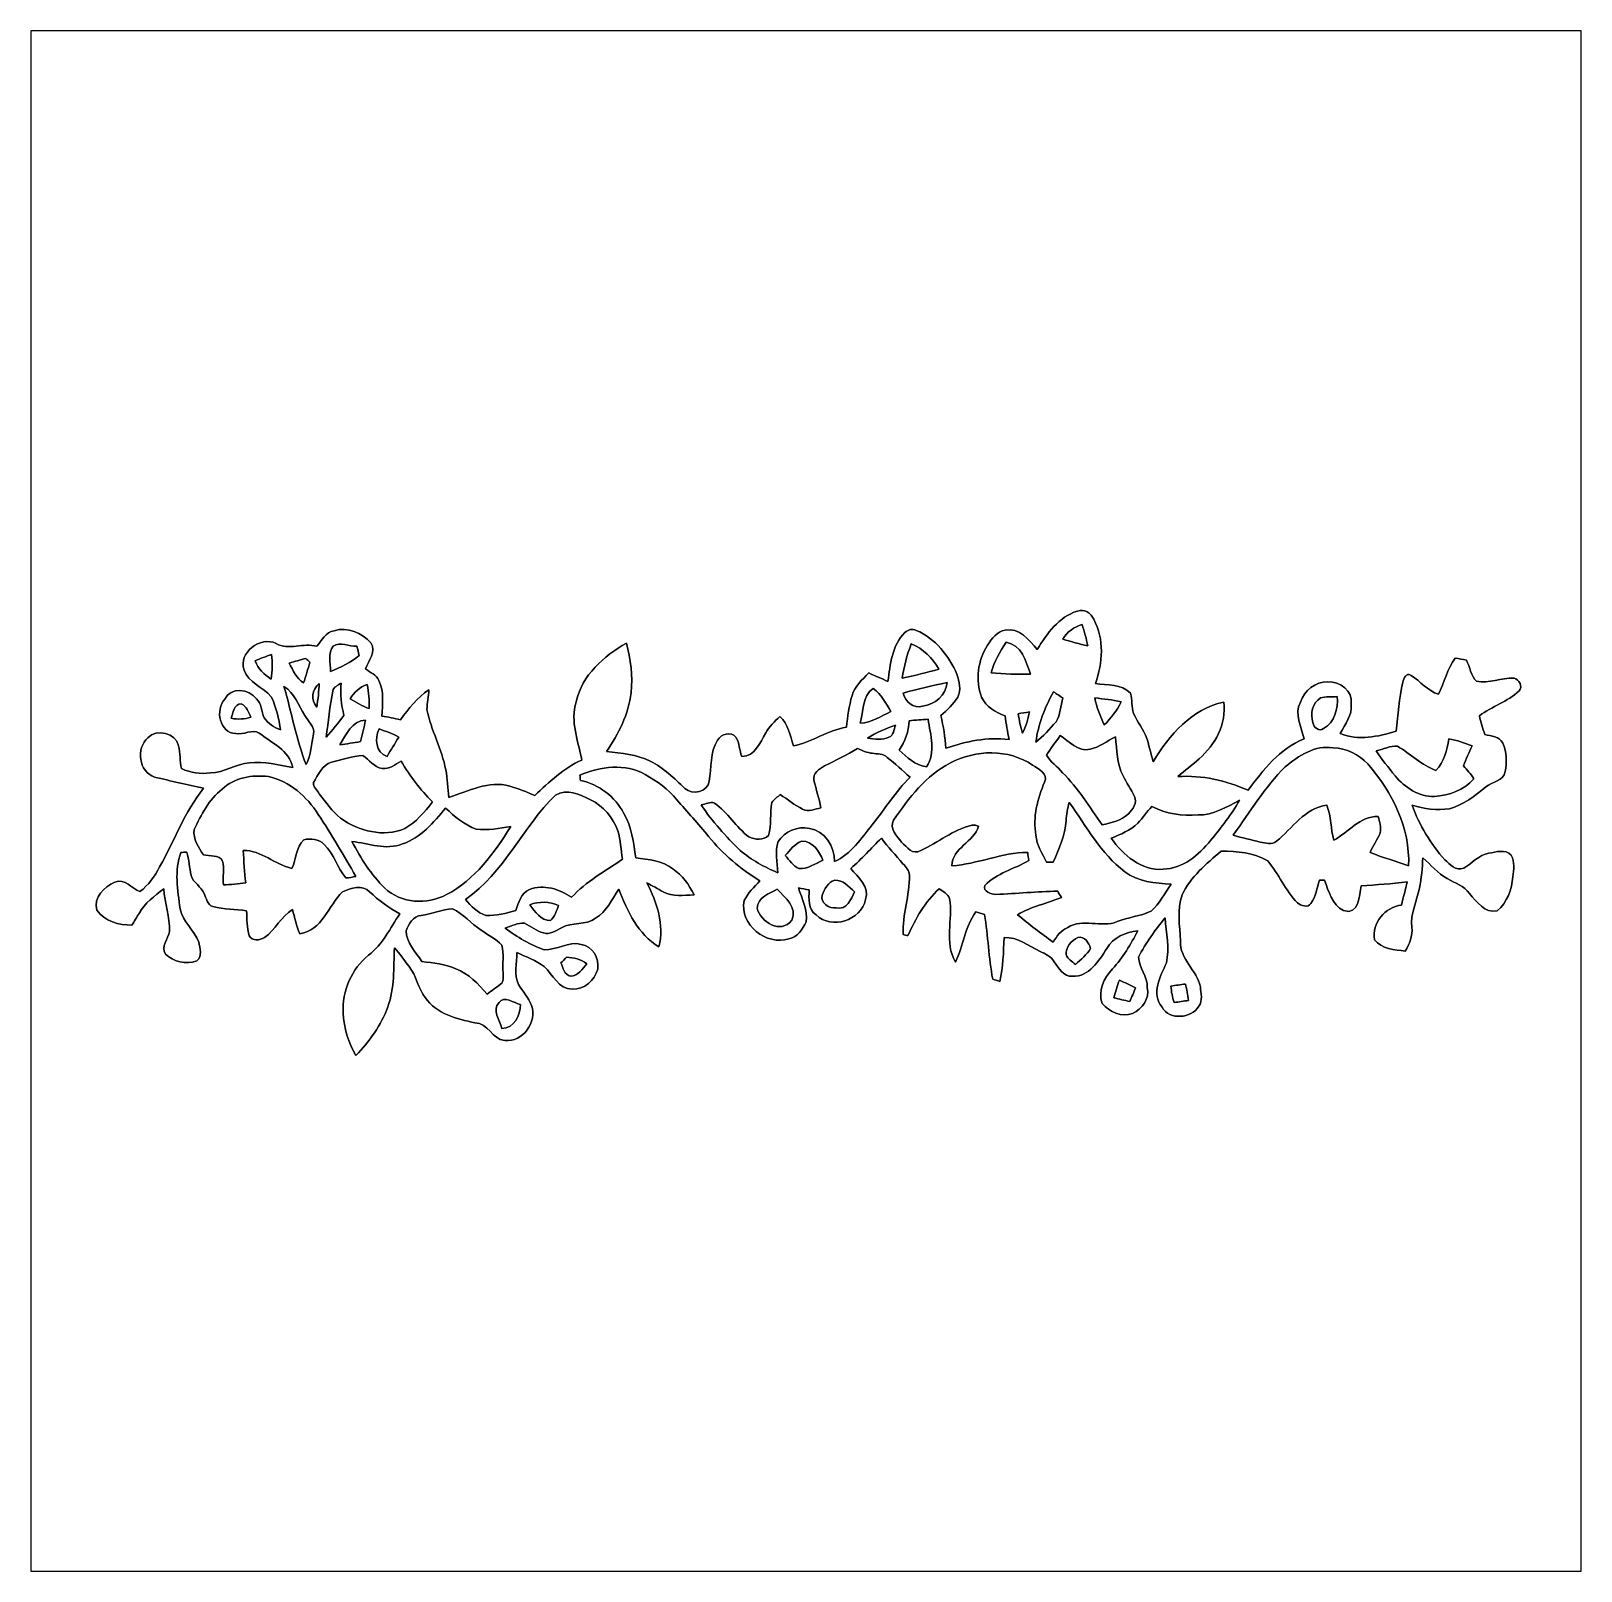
# Model space of a CAD drawing. Header units: centimetres. Extents: x -16.8 to 16.8, y -16.7 to 16.7.
import ezdxf

# ---------------------------------------------------------------- set-up
doc = ezdxf.new("R2010")
doc.units = ezdxf.units.CM
doc.header["$MEASUREMENT"] = 0
doc.layers.add('Layer 1', color=7, linetype='Continuous')

msp = doc.modelspace()

# ---------------------------------------------------------------- linework, layer by layer
at = {"layer": 'Layer 1', "color": 7}
for points, knots in [([(-16.77458, 16.66875), (-16.77458, 16.66875), (16.77458, 16.66875), (16.77458, 16.66875), (16.77458, 16.66875), (16.77458, 16.66875), (16.77458, -16.66875), (16.77458, -16.66875), (16.77458, -16.66875), (16.77458, -16.66875), (-16.77458, -16.66875), (-16.77458, -16.66875), (-16.77458, -16.66875), (-16.77458, -16.66875), (-16.77458, 16.66875), (-16.77458, 16.66875), (-16.77458, 16.66875), (-16.77458, 16.66875), (-16.77458, 16.66875), (-16.77458, 16.66875)], [0, 0, 0, 0, 0.16666667, 0.16666667, 0.16666667, 0.16666667, 0.33333333, 0.33333333, 0.33333333, 0.33333333, 0.5, 0.5, 0.5, 0.5, 0.66666667, 0.66666667, 0.66666667, 0.66666667, 1, 1, 1, 1]), ([(5.87446, 4.11268), (5.47194, 3.98745), (5.21547, 3.61809), (5.0038, 3.27801), (5.0038, 3.27801), (4.82953, 3.48474), (4.6168, 3.76343), (4.30953, 3.70029), (4.30953, 3.70029), (4.13138, 3.67383), (4.01849, 3.51296), (3.93136, 3.37079), (3.93136, 3.37079), (3.71792, 3.04518), (3.66042, 2.61514), (3.80153, 2.24966), (3.80153, 2.24966), (3.89184, 2.03024), (4.10386, 1.92793), (4.30953, 1.84326), (4.30953, 1.84326), (4.33387, 1.67217), (4.36174, 1.50107), (4.39455, 1.33138), (4.39455, 1.33138), (3.92783, 1.38853), (3.46428, 1.29011), (3.02436, 1.14124), (3.02436, 1.14124), (3.01061, 1.37971), (2.97462, 1.61643), (2.91888, 1.84891), (2.91888, 1.84891), (3.0547, 1.96991), (3.19193, 2.09479), (3.28754, 2.25108), (3.28754, 2.25108), (3.36691, 2.40453), (3.30906, 2.58798), (3.26813, 2.74214), (3.26813, 2.74214), (3.09069, 3.14113), (2.8007, 3.51966), (2.38795, 3.69358), (2.38795, 3.69358), (2.30434, 3.73733), (2.20416, 3.71016), (2.14101, 3.64455), (2.14101, 3.64455), (1.85632, 3.37467), (1.82739, 2.95416), (1.77306, 2.58833), (1.77306, 2.58833), (1.63407, 2.64901), (1.49507, 2.71039), (1.35678, 2.77142), (1.35678, 2.77142), (1.21497, 2.62678), (1.05622, 2.48073), (0.99801, 2.28106), (0.99801, 2.28106), (0.92851, 2.05881), (0.90099, 1.82563), (0.87454, 1.59491), (0.87454, 1.59491), (0.46461, 1.54129), (0.13335, 1.26224), (-0.27234, 1.19521), (-0.27234, 1.19521), (-0.34608, 1.41746), (-0.38135, 1.66758), (-0.56621, 1.83127), (-0.56621, 1.83127), (-0.67522, 1.71838), (-0.79869, 1.61396), (-0.87277, 1.47285), (-0.87277, 1.47285), (-0.99907, 1.26083), (-1.09643, 0.9712), (-1.39065, 0.96132), (-1.39065, 0.96132), (-1.44039, 1.09714), (-1.44074, 1.25518), (-1.51553, 1.38077), (-1.51553, 1.38077), (-1.62384, 1.51659), (-1.83515, 1.44639), (-1.91629, 1.31727), (-1.91629, 1.31727), (-2.08209, 1.05445), (-2.0447, 0.72178), (-2.09303, 0.42792), (-2.09303, 0.42792), (-2.11984, 0.19403), (-2.46451, 0.12241), (-2.61902, 0.2727), (-2.61902, 0.2727), (-2.85115, 0.49071), (-3.08398, 0.71438), (-3.36938, 0.8636), (-3.36938, 0.8636), (-3.66642, 1.00083), (-3.99415, 1.04175), (-4.31659, 1.07209), (-4.31659, 1.07209), (-4.05941, 1.45556), (-3.83822, 1.88031), (-3.78778, 2.34527), (-3.78778, 2.34527), (-3.73874, 2.70475), (-3.80118, 3.06846), (-3.88408, 3.41806), (-3.88408, 3.41806), (-4.3755, 3.13761), (-4.84964, 2.7245), (-4.97523, 2.14842), (-4.97523, 2.14842), (-5.10505, 1.72614), (-4.93289, 1.30034), (-4.85105, 0.88618), (-4.85105, 0.88618), (-5.24792, 0.7179), (-5.5559, 0.40464), (-5.87199, 0.12136), (-5.87199, 0.12136), (-6.04767, 0.19861), (-6.22864, 0.26458), (-6.41209, 0.32032), (-6.41209, 0.32032), (-6.86682, 0.45473), (-7.30497, 0.20426), (-7.73042, 0.07902), (-7.73042, 0.07902), (-7.74841, 0.27764), (-7.7597, 0.47696), (-7.79674, 0.6731), (-7.79674, 0.6731), (-7.8807, 1.12466), (-8.11883, 1.52964), (-8.20385, 1.98049), (-8.20385, 1.98049), (-8.20702, 2.12337), (-8.16398, 2.26307), (-8.16257, 2.40594), (-8.16257, 2.40594), (-8.4134, 2.24084), (-8.60249, 1.99919), (-8.77394, 1.75683), (-8.77394, 1.75683), (-8.90764, 1.79105), (-9.04346, 1.81716), (-9.17963, 1.83586), (-9.17963, 1.83586), (-9.16305, 2.09303), (-9.1313, 2.3689), (-9.24454, 2.60809), (-9.24454, 2.60809), (-9.29605, 2.73262), (-9.43363, 2.77777), (-9.531, 2.8575), (-9.531, 2.8575), (-9.47349, 3.03989), (-9.29464, 3.23039), (-9.41564, 3.42583), (-9.41564, 3.42583), (-9.61355, 3.63432), (-9.92293, 3.78107), (-10.21327, 3.68688), (-10.21327, 3.68688), (-10.39707, 3.65513), (-10.48103, 3.47874), (-10.5858, 3.34892), (-10.5858, 3.34892), (-10.87861, 3.43464), (-11.19293, 3.25191), (-11.46916, 3.4096), (-11.46916, 3.4096), (-11.80394, 3.57681), (-12.29889, 3.20781), (-12.16096, 2.83492), (-12.16096, 2.83492), (-12.07488, 2.55552), (-11.74715, 2.46768), (-11.57429, 2.25778), (-11.57429, 2.25778), (-11.46493, 2.03376), (-11.41201, 1.78329), (-11.37109, 1.53811), (-11.37109, 1.53811), (-11.51255, 1.58962), (-11.63884, 1.67852), (-11.73057, 1.79846), (-11.73057, 1.79846), (-11.78913, 1.93604), (-11.77502, 2.10926), (-11.89637, 2.21403), (-11.89637, 2.21403), (-12.05406, 2.42358), (-12.45764, 2.48073), (-12.57723, 2.20521), (-12.57723, 2.20521), (-12.7949, 1.97873), (-12.69506, 1.46861), (-12.34158, 1.45768), (-12.34158, 1.45768), (-12.17436, 1.42064), (-11.98774, 1.5688), (-11.83252, 1.46826), (-11.83252, 1.46826), (-11.56511, 1.25413), (-11.18341, 1.10208), (-11.11003, 0.72602), (-11.11003, 0.72602), (-11.42048, 0.77823), (-11.72951, 0.86466), (-12.04771, 0.82409), (-12.04771, 0.82409), (-12.3444, 0.81209), (-12.59311, 0.60678), (-12.89297, 0.60889), (-12.89297, 0.60889), (-13.10217, 0.57468), (-13.32371, 0.61136), (-13.51456, 0.70168), (-13.51456, 0.70168), (-13.56678, 0.86078), (-13.53291, 1.03611), (-13.58194, 1.19627), (-13.58194, 1.19627), (-13.63627, 1.47849), (-14.05608, 1.57163), (-14.24446, 1.36807), (-14.24446, 1.36807), (-14.50411, 1.13806), (-14.44378, 0.63535), (-14.09912, 0.51611), (-14.09912, 0.51611), (-13.7474, 0.43462), (-13.39568, 0.35101), (-13.04184, 0.27587), (-13.04184, 0.27587), (-13.45001, -0.23707), (-13.66838, -0.85972), (-13.99046, -1.42346), (-13.99046, -1.42346), (-14.09312, -1.62877), (-14.23, -1.82351), (-14.41838, -1.95827), (-14.41838, -1.95827), (-14.60359, -1.89265), (-14.73341, -1.66511), (-14.96095, -1.7586), (-14.96095, -1.7586), (-15.1892, -1.85385), (-15.43297, -2.09056), (-15.34866, -2.36326), (-15.34866, -2.36326), (-15.18638, -2.6102), (-14.86888, -2.68711), (-14.59018, -2.68852), (-14.59018, -2.68852), (-14.53868, -2.60244), (-14.48682, -2.51742), (-14.43567, -2.43205), (-14.43567, -2.43205), (-14.31537, -2.20557), (-14.09524, -2.06058), (-13.90262, -1.90077), (-13.90262, -1.90077), (-13.87757, -2.21086), (-13.76398, -2.51178), (-13.77915, -2.82504), (-13.77915, -2.82504), (-13.80137, -2.98203), (-13.97, -3.15595), (-13.8624, -3.31364), (-13.8624, -3.31364), (-13.68989, -3.48227), (-13.41579, -3.54542), (-13.18824, -3.46181), (-13.18824, -3.46181), (-13.06089, -3.36797), (-13.11381, -3.18558), (-13.14415, -3.05364), (-13.14415, -3.05364), (-13.24751, -2.79647), (-13.48599, -2.61126), (-13.54667, -2.33398), (-13.54667, -2.33398), (-13.59994, -1.93181), (-13.67719, -1.50601), (-13.52973, -1.11443), (-13.52973, -1.11443), (-13.49728, -1.11266), (-13.43272, -1.10843), (-13.40062, -1.10631), (-13.40062, -1.10631), (-13.3544, -1.27247), (-13.34417, -1.44498), (-13.31031, -1.61325), (-13.31031, -1.61325), (-13.26056, -1.772), (-13.09053, -1.85208), (-13.02703, -2.00272), (-13.02703, -2.00272), (-12.97764, -2.09621), (-12.96211, -2.25319), (-12.83688, -2.286), (-12.83688, -2.286), (-12.59981, -2.35126), (-12.34863, -2.34315), (-12.10663, -2.37631), (-12.10663, -2.37631), (-12.10098, -2.55799), (-12.1031, -2.74249), (-12.05054, -2.91818), (-12.05054, -2.91818), (-11.98351, -3.03777), (-11.82053, -3.02401), (-11.7221, -2.95346), (-11.7221, -2.95346), (-11.48292, -2.79083), (-11.36333, -2.50331), (-11.11638, -2.34844), (-11.11638, -2.34844), (-11.06664, -2.52448), (-11.02607, -2.70404), (-10.95622, -2.87408), (-10.95622, -2.87408), (-10.47044, -2.80388), (-10.33956, -2.26342), (-10.03124, -1.96427), (-10.03124, -1.96427), (-9.85626, -1.88983), (-9.60014, -1.80164), (-9.44704, -1.96709), (-9.44704, -1.96709), (-9.24595, -2.14947), (-9.02794, -2.31281), (-8.78911, -2.44369), (-8.78911, -2.44369), (-9.0043, -2.75026), (-9.15952, -3.11044), (-9.46997, -3.33657), (-9.46997, -3.33657), (-9.8365, -3.63643), (-10.04641, -4.11551), (-10.01677, -4.58893), (-10.01677, -4.58893), (-10.00725, -4.91419), (-9.90212, -5.22958), (-9.74337, -5.5118), (-9.74337, -5.5118), (-9.45056, -5.20841), (-9.19939, -4.85493), (-9.05228, -4.4577), (-9.05228, -4.4577), (-8.90164, -4.04954), (-8.92704, -3.60715), (-8.91011, -3.18029), (-8.91011, -3.18029), (-8.7884, -3.30165), (-8.69738, -3.4484), (-8.59226, -3.58316), (-8.59226, -3.58316), (-8.43209, -3.78389), (-8.39788, -4.05412), (-8.24265, -4.25732), (-8.24265, -4.25732), (-8.00312, -4.61574), (-7.55544, -4.70711), (-7.16527, -4.80519), (-7.16527, -4.80519), (-6.87599, -4.79989), (-6.79732, -5.16502), (-6.52145, -5.18195), (-6.52145, -5.18195), (-6.12634, -5.22993), (-5.81484, -4.78331), (-5.94148, -4.42454), (-5.94148, -4.42454), (-6.0131, -4.2612), (-6.12846, -4.12327), (-6.22018, -3.97193), (-6.22018, -3.97193), (-6.3373, -3.75744), (-6.25122, -3.50873), (-6.25793, -3.28083), (-6.25793, -3.28083), (-6.05614, -3.37256), (-5.84447, -3.45299), (-5.6642, -3.58422), (-5.6642, -3.58422), (-5.48146, -3.75849), (-5.3534, -4.07458), (-5.06166, -4.07106), (-5.06166, -4.07106), (-4.78931, -4.08764), (-4.58188, -3.88585), (-4.50921, -3.63996), (-4.50921, -3.63996), (-4.46793, -3.40678), (-4.61892, -3.13514), (-4.86551, -3.10339), (-4.86551, -3.10339), (-5.14668, -3.03213), (-5.39256, -3.23074), (-5.66491, -3.22051), (-5.66491, -3.22051), (-5.96865, -3.11326), (-6.25546, -2.94887), (-6.50946, -2.75131), (-6.50946, -2.75131), (-6.3754, -2.70722), (-6.23958, -2.63243), (-6.09459, -2.64689), (-6.09459, -2.64689), (-5.95277, -2.70616), (-5.83636, -2.81975), (-5.6836, -2.85644), (-5.6836, -2.85644), (-5.5372, -2.89877), (-5.41373, -2.80494), (-5.29273, -2.74355), (-5.29273, -2.74355), (-5.0673, -2.60914), (-4.76744, -2.70193), (-4.5533, -2.53965), (-4.5533, -2.53965), (-4.31659, -2.39183), (-4.20299, -2.13219), (-4.04989, -1.91135), (-4.04989, -1.91135), (-3.86398, -2.38548), (-3.63961, -2.88361), (-3.18382, -3.15701), (-3.18382, -3.15701), (-3.0674, -2.6797), (-3.22157, -2.19216), (-3.44629, -1.77165), (-3.44629, -1.77165), (-3.32528, -1.83268), (-3.21098, -1.90535), (-3.08928, -1.96497), (-3.08928, -1.96497), (-2.88537, -2.07186), (-2.64442, -2.04364), (-2.42288, -2.03306), (-2.42288, -2.03306), (-2.53048, -1.81363), (-2.67617, -1.60761), (-2.88078, -1.46897), (-2.88078, -1.46897), (-3.10762, -1.28446), (-3.40854, -1.27), (-3.68512, -1.22943), (-3.68512, -1.22943), (-3.73521, -0.90311), (-3.76731, -0.55845), (-3.94018, -0.26846), (-3.94018, -0.26846), (-4.13244, 0.09313), (-4.48098, 0.36124), (-4.88209, 0.44662), (-4.88209, 0.44662), (-4.88491, 0.47484), (-4.88985, 0.53164), (-4.89232, 0.56021), (-4.89232, 0.56021), (-4.45064, 0.7426), (-3.91231, 0.82409), (-3.48015, 0.57468), (-3.48015, 0.57468), (-3.2258, 0.42968), (-2.98133, 0.25541), (-2.79576, 0.02611), (-2.79576, 0.02611), (-2.56787, -0.23918), (-2.32798, -0.49459), (-2.10749, -0.76694), (-2.10749, -0.76694), (-1.79846, -1.15076), (-1.41852, -1.47391), (-0.99695, -1.72826), (-0.99695, -1.72826), (-1.11972, -1.86231), (-1.25801, -1.99037), (-1.33668, -2.15688), (-1.33668, -2.15688), (-1.44886, -2.67935), (-0.85619, -3.14184), (-0.36971, -2.98203), (-0.36971, -2.98203), (-0.1778, -2.95275), (-0.07832, -2.76895), (0.00635, -2.61691), (0.00635, -2.61691), (0.03669, -2.36079), (-0.08255, -2.11949), (-0.16475, -1.88242), (-0.16475, -1.88242), (-0.08784, -1.89512), (-0.01058, -1.90923), (0.06632, -1.92405), (0.06632, -1.92405), (0.06597, -2.11349), (0.03316, -2.34562), (0.21696, -2.46451), (0.21696, -2.46451), (0.55951, -2.79541), (1.18604, -2.58445), (1.28905, -2.13431), (1.28905, -2.13431), (1.38501, -1.85596), (1.12113, -1.65029), (0.96908, -1.45874), (0.96908, -1.45874), (1.20615, -1.25765), (1.41041, -1.0227), (1.6316, -0.80504), (1.6316, -0.80504), (1.77906, -0.99624), (1.93957, -1.17651), (2.09938, -1.35749), (2.09938, -1.35749), (2.15688, -1.43051), (2.23626, -1.50495), (2.23838, -1.60514), (2.23838, -1.60514), (2.24719, -2.04011), (2.08386, -2.4571), (2.10397, -2.89278), (2.10397, -2.89278), (2.12866, -2.89772), (2.17876, -2.90795), (2.2038, -2.91324), (2.2038, -2.91324), (2.3809, -2.54459), (2.57104, -2.17593), (2.88396, -1.90077), (2.88396, -1.90077), (2.96545, -1.96039), (3.06881, -2.00942), (3.10797, -2.10961), (3.10797, -2.10961), (3.181, -2.55976), (2.99297, -3.06564), (3.2325, -3.48544), (3.2325, -3.48544), (3.41312, -3.13619), (3.43464, -2.72098), (3.6763, -2.40206), (3.6763, -2.40206), (3.73839, -2.41935), (3.80118, -2.43769), (3.86362, -2.45569), (3.86362, -2.45569), (3.94194, -2.92065), (3.95499, -3.39372), (4.04072, -3.85798), (4.04072, -3.85798), (4.09257, -3.87385), (4.14408, -3.88973), (4.19629, -3.90596), (4.19629, -3.90596), (4.26473, -3.5941), (4.27567, -3.27554), (4.28766, -2.95804), (4.28766, -2.95804), (4.58223, -2.93441), (4.8133, -3.13972), (5.06624, -3.25473), (5.06624, -3.25473), (5.17701, -3.31329), (5.30966, -3.35915), (5.37175, -3.47909), (5.37175, -3.47909), (5.46876, -3.61174), (5.57318, -3.80506), (5.76615, -3.79377), (5.76615, -3.79377), (6.13445, -3.81141), (6.33412, -3.45722), (6.51192, -3.19476), (6.51192, -3.19476), (6.63928, -2.94852), (6.92221, -2.84304), (7.18291, -2.80952), (7.18291, -2.80952), (7.02486, -3.10092), (6.86329, -3.39337), (6.63363, -3.63608), (6.63363, -3.63608), (6.44631, -3.82764), (6.31507, -4.11304), (6.41068, -4.3815), (6.41068, -4.3815), (6.56766, -4.55683), (6.83154, -4.699), (7.0679, -4.59705), (7.0679, -4.59705), (7.27463, -4.50638), (7.44326, -4.27637), (7.38681, -4.04072), (7.38681, -4.04072), (7.39704, -3.80224), (7.20796, -3.61033), (7.19808, -3.38243), (7.19808, -3.38243), (7.34871, -3.07516), (7.56073, -2.79753), (7.77064, -2.52801), (7.77064, -2.52801), (7.80556, -2.8515), (7.86447, -3.18347), (7.80309, -3.50555), (7.80309, -3.50555), (7.6641, -3.78707), (7.46831, -4.17795), (7.70749, -4.46334), (7.70749, -4.46334), (7.87082, -4.75439), (8.33614, -4.70676), (8.503, -4.44394), (8.503, -4.44394), (8.59578, -4.324), (8.54322, -4.15502), (8.53687, -4.01955), (8.53687, -4.01955), (8.46243, -3.66007), (8.08108, -3.42194), (8.10789, -3.03213), (8.10789, -3.03213), (8.0899, -2.70087), (8.02534, -2.35373), (8.13964, -2.032), (8.13964, -2.032), (8.32556, -1.64359), (8.66422, -1.35714), (8.98737, -1.08656), (8.98737, -1.08656), (9.32392, -1.09008), (9.69751, -1.11654), (9.99314, -1.29646), (9.99314, -1.29646), (10.23056, -1.5815), (10.37802, -1.93499), (10.63625, -2.20486), (10.63625, -2.20486), (10.71633, -2.26624), (10.86097, -2.31987), (10.93047, -2.21615), (10.93047, -2.21615), (11.03524, -2.06869), (11.06205, -1.88454), (11.11144, -1.71415), (11.11144, -1.71415), (11.14742, -1.7145), (11.18411, -1.71521), (11.22116, -1.71591), (11.22116, -1.71591), (11.31676, -1.95263), (11.38414, -2.24578), (11.63461, -2.37067), (11.63461, -2.37067), (11.9701, -2.48567), (11.9821, -2.04117), (12.01632, -1.83903), (12.01632, -1.83903), (12.34757, -1.81363), (12.67989, -1.79352), (13.00974, -1.74801), (13.00974, -1.74801), (12.97411, -1.9177), (12.93036, -2.08492), (12.88944, -2.25354), (12.88944, -2.25354), (12.53561, -2.29658), (12.24104, -2.64231), (12.30312, -3.00249), (12.30312, -3.00249), (12.45588, -3.20534), (12.74304, -3.21698), (12.97199, -3.25191), (12.97199, -3.25191), (13.06477, -3.09598), (13.13251, -2.91888), (13.11451, -2.73438), (13.11451, -2.73438), (13.07359, -2.43769), (13.22705, -2.17099), (13.27573, -1.88666), (13.27573, -1.88666), (13.32618, -1.67076), (13.33359, -1.44956), (13.3544, -1.23014), (13.3544, -1.23014), (13.52515, -1.38183), (13.67437, -1.56281), (13.8751, -1.67816), (13.8751, -1.67816), (14.04338, -1.77553), (14.2434, -1.83974), (14.36229, -2.00413), (14.36229, -2.00413), (14.51998, -2.17664), (14.68826, -2.44158), (14.96272, -2.3749), (14.96272, -2.3749), (15.1765, -2.19498), (15.27316, -1.91311), (15.30244, -1.64289), (15.30244, -1.64289), (15.31691, -1.49084), (15.34971, -1.31304), (15.26117, -1.17581), (15.26117, -1.17581), (15.14193, -1.02941), (14.93061, -1.10949), (14.77857, -1.12924), (14.77857, -1.12924), (14.56584, -1.17263), (14.41274, -1.34514), (14.23529, -1.45662), (14.23529, -1.45662), (14.06878, -1.52294), (13.93543, -1.37054), (13.82536, -1.27388), (13.82536, -1.27388), (13.52515, -0.92604), (13.27362, -0.52634), (13.12016, -0.09172), (13.12016, -0.09172), (13.38157, -0.16757), (13.65709, -0.2092), (13.92872, -0.16686), (13.92872, -0.16686), (14.2307, -0.08643), (14.47659, 0.1143), (14.71648, 0.30515), (14.71648, 0.30515), (14.85618, 0.41522), (15.09395, 0.43744), (15.13522, 0.63712), (15.13522, 0.63712), (15.17403, 0.83855), (15.16556, 1.06221), (15.07949, 1.25024), (15.07949, 1.25024), (15.01493, 1.39982), (14.82725, 1.40159), (14.69425, 1.44039), (14.69425, 1.44039), (14.64804, 1.57409), (14.60641, 1.70991), (14.57466, 1.84714), (14.57466, 1.84714), (14.84877, 2.04611), (15.18285, 2.15124), (15.43367, 2.38231), (15.43367, 2.38231), (15.52222, 2.47932), (15.43791, 2.63243), (15.32467, 2.65783), (15.32467, 2.65783), (15.05338, 2.67053), (14.78456, 2.53753), (14.51575, 2.59186), (14.51575, 2.59186), (14.38487, 2.70122), (14.37464, 2.90583), (14.29385, 3.04906), (14.29385, 3.04906), (14.21306, 3.06493), (14.13263, 3.0801), (14.0529, 3.09492), (14.0529, 3.09492), (13.88357, 2.8575), (13.81125, 2.5714), (13.69025, 2.30928), (13.69025, 2.30928), (13.456, 2.39007), (13.29761, 2.58974), (13.09511, 2.71992), (13.09511, 2.71992), (12.98963, 2.78448), (12.94236, 2.65112), (12.9159, 2.57175), (12.9159, 2.57175), (12.83511, 2.22321), (12.82277, 1.86408), (12.77232, 1.51059), (12.77232, 1.51059), (12.38426, 1.39136), (11.95423, 1.30069), (11.56511, 1.4605), (11.56511, 1.4605), (11.66036, 1.66617), (11.83217, 1.85349), (11.79936, 2.09832), (11.79936, 2.09832), (11.84839, 2.38654), (11.55206, 2.58621), (11.29559, 2.58233), (11.29559, 2.58233), (11.02289, 2.59115), (10.79182, 2.38442), (10.69975, 2.13854), (10.69975, 2.13854), (10.56428, 1.88172), (10.72444, 1.60443), (10.77912, 1.34408), (10.77912, 1.34408), (10.25102, 1.13489), (9.89965, 0.67063), (9.56733, 0.23319), (9.56733, 0.23319), (9.08967, 0.44873), (8.57179, 0.55915), (8.04686, 0.52987), (8.04686, 0.52987), (8.19714, 0.66146), (8.35872, 0.77929), (8.50865, 0.91123), (8.50865, 0.91123), (8.85507, 1.21779), (9.10625, 1.66405), (9.0424, 2.1403), (9.0424, 2.1403), (8.36048, 1.99284), (7.85248, 1.42946), (7.51452, 0.85019), (7.51452, 0.85019), (7.46478, 1.01741), (7.42774, 1.18851), (7.37976, 1.35573), (7.37976, 1.35573), (7.30532, 1.54693), (7.17762, 1.71168), (7.08942, 1.89512), (7.08942, 1.89512), (7.03827, 2.03518), (7.07143, 2.19322), (7.02063, 2.33292), (7.02063, 2.33292), (6.83966, 2.54776), (6.51192, 2.49943), (6.26569, 2.54176), (6.26569, 2.54176), (6.42161, 2.9912), (6.46501, 3.50167), (6.22653, 3.93347), (6.22653, 3.93347), (6.17432, 4.06929), (6.01627, 4.16525), (5.87446, 4.11268)], [0, 0, 0, 0, 0.00465116, 0.00465116, 0.00465116, 0.00465116, 0.00930233, 0.00930233, 0.00930233, 0.00930233, 0.01395349, 0.01395349, 0.01395349, 0.01395349, 0.01860465, 0.01860465, 0.01860465, 0.01860465, 0.02325581, 0.02325581, 0.02325581, 0.02325581, 0.02790698, 0.02790698, 0.02790698, 0.02790698, 0.03255814, 0.03255814, 0.03255814, 0.03255814, 0.0372093, 0.0372093, 0.0372093, 0.0372093, 0.04186047, 0.04186047, 0.04186047, 0.04186047, 0.04651163, 0.04651163, 0.04651163, 0.04651163, 0.05116279, 0.05116279, 0.05116279, 0.05116279, 0.05581395, 0.05581395, 0.05581395, 0.05581395, 0.06046512, 0.06046512, 0.06046512, 0.06046512, 0.06511628, 0.06511628, 0.06511628, 0.06511628, 0.06976744, 0.06976744, 0.06976744, 0.06976744, 0.0744186, 0.0744186, 0.0744186, 0.0744186, 0.07906977, 0.07906977, 0.07906977, 0.07906977, 0.08372093, 0.08372093, 0.08372093, 0.08372093, 0.08837209, 0.08837209, 0.08837209, 0.08837209, 0.09302326, 0.09302326, 0.09302326, 0.09302326, 0.09767442, 0.09767442, 0.09767442, 0.09767442, 0.10232558, 0.10232558, 0.10232558, 0.10232558, 0.10697674, 0.10697674, 0.10697674, 0.10697674, 0.11162791, 0.11162791, 0.11162791, 0.11162791, 0.11627907, 0.11627907, 0.11627907, 0.11627907, 0.12093023, 0.12093023, 0.12093023, 0.12093023, 0.1255814, 0.1255814, 0.1255814, 0.1255814, 0.13023256, 0.13023256, 0.13023256, 0.13023256, 0.13488372, 0.13488372, 0.13488372, 0.13488372, 0.13953488, 0.13953488, 0.13953488, 0.13953488, 0.14418605, 0.14418605, 0.14418605, 0.14418605, 0.14883721, 0.14883721, 0.14883721, 0.14883721, 0.15348837, 0.15348837, 0.15348837, 0.15348837, 0.15813953, 0.15813953, 0.15813953, 0.15813953, 0.1627907, 0.1627907, 0.1627907, 0.1627907, 0.16744186, 0.16744186, 0.16744186, 0.16744186, 0.17209302, 0.17209302, 0.17209302, 0.17209302, 0.17674419, 0.17674419, 0.17674419, 0.17674419, 0.18139535, 0.18139535, 0.18139535, 0.18139535, 0.18604651, 0.18604651, 0.18604651, 0.18604651, 0.19069767, 0.19069767, 0.19069767, 0.19069767, 0.19534884, 0.19534884, 0.19534884, 0.19534884, 0.2, 0.2, 0.2, 0.2, 0.20465116, 0.20465116, 0.20465116, 0.20465116, 0.20930233, 0.20930233, 0.20930233, 0.20930233, 0.21395349, 0.21395349, 0.21395349, 0.21395349, 0.21860465, 0.21860465, 0.21860465, 0.21860465, 0.22325581, 0.22325581, 0.22325581, 0.22325581, 0.22790698, 0.22790698, 0.22790698, 0.22790698, 0.23255814, 0.23255814, 0.23255814, 0.23255814, 0.2372093, 0.2372093, 0.2372093, 0.2372093, 0.24186047, 0.24186047, 0.24186047, 0.24186047, 0.24651163, 0.24651163, 0.24651163, 0.24651163, 0.25116279, 0.25116279, 0.25116279, 0.25116279, 0.25581395, 0.25581395, 0.25581395, 0.25581395, 0.26046512, 0.26046512, 0.26046512, 0.26046512, 0.26511628, 0.26511628, 0.26511628, 0.26511628, 0.26976744, 0.26976744, 0.26976744, 0.26976744, 0.2744186, 0.2744186, 0.2744186, 0.2744186, 0.27906977, 0.27906977, 0.27906977, 0.27906977, 0.28372093, 0.28372093, 0.28372093, 0.28372093, 0.28837209, 0.28837209, 0.28837209, 0.28837209, 0.29302326, 0.29302326, 0.29302326, 0.29302326, 0.29767442, 0.29767442, 0.29767442, 0.29767442, 0.30232558, 0.30232558, 0.30232558, 0.30232558, 0.30697674, 0.30697674, 0.30697674, 0.30697674, 0.31162791, 0.31162791, 0.31162791, 0.31162791, 0.31627907, 0.31627907, 0.31627907, 0.31627907, 0.32093023, 0.32093023, 0.32093023, 0.32093023, 0.3255814, 0.3255814, 0.3255814, 0.3255814, 0.33023256, 0.33023256, 0.33023256, 0.33023256, 0.33488372, 0.33488372, 0.33488372, 0.33488372, 0.33953488, 0.33953488, 0.33953488, 0.33953488, 0.34418605, 0.34418605, 0.34418605, 0.34418605, 0.34883721, 0.34883721, 0.34883721, 0.34883721, 0.35348837, 0.35348837, 0.35348837, 0.35348837, 0.35813953, 0.35813953, 0.35813953, 0.35813953, 0.3627907, 0.3627907, 0.3627907, 0.3627907, 0.36744186, 0.36744186, 0.36744186, 0.36744186, 0.37209302, 0.37209302, 0.37209302, 0.37209302, 0.37674419, 0.37674419, 0.37674419, 0.37674419, 0.38139535, 0.38139535, 0.38139535, 0.38139535, 0.38604651, 0.38604651, 0.38604651, 0.38604651, 0.39069767, 0.39069767, 0.39069767, 0.39069767, 0.39534884, 0.39534884, 0.39534884, 0.39534884, 0.4, 0.4, 0.4, 0.4, 0.40465116, 0.40465116, 0.40465116, 0.40465116, 0.40930233, 0.40930233, 0.40930233, 0.40930233, 0.41395349, 0.41395349, 0.41395349, 0.41395349, 0.41860465, 0.41860465, 0.41860465, 0.41860465, 0.42325581, 0.42325581, 0.42325581, 0.42325581, 0.42790698, 0.42790698, 0.42790698, 0.42790698, 0.43255814, 0.43255814, 0.43255814, 0.43255814, 0.4372093, 0.4372093, 0.4372093, 0.4372093, 0.44186047, 0.44186047, 0.44186047, 0.44186047, 0.44651163, 0.44651163, 0.44651163, 0.44651163, 0.45116279, 0.45116279, 0.45116279, 0.45116279, 0.45581395, 0.45581395, 0.45581395, 0.45581395, 0.46046512, 0.46046512, 0.46046512, 0.46046512, 0.46511628, 0.46511628, 0.46511628, 0.46511628, 0.46976744, 0.46976744, 0.46976744, 0.46976744, 0.4744186, 0.4744186, 0.4744186, 0.4744186, 0.47906977, 0.47906977, 0.47906977, 0.47906977, 0.48372093, 0.48372093, 0.48372093, 0.48372093, 0.48837209, 0.48837209, 0.48837209, 0.48837209, 0.49302326, 0.49302326, 0.49302326, 0.49302326, 0.49767442, 0.49767442, 0.49767442, 0.49767442, 0.50232558, 0.50232558, 0.50232558, 0.50232558, 0.50697674, 0.50697674, 0.50697674, 0.50697674, 0.51162791, 0.51162791, 0.51162791, 0.51162791, 0.51627907, 0.51627907, 0.51627907, 0.51627907, 0.52093023, 0.52093023, 0.52093023, 0.52093023, 0.5255814, 0.5255814, 0.5255814, 0.5255814, 0.53023256, 0.53023256, 0.53023256, 0.53023256, 0.53488372, 0.53488372, 0.53488372, 0.53488372, 0.53953488, 0.53953488, 0.53953488, 0.53953488, 0.54418605, 0.54418605, 0.54418605, 0.54418605, 0.54883721, 0.54883721, 0.54883721, 0.54883721, 0.55348837, 0.55348837, 0.55348837, 0.55348837, 0.55813953, 0.55813953, 0.55813953, 0.55813953, 0.5627907, 0.5627907, 0.5627907, 0.5627907, 0.56744186, 0.56744186, 0.56744186, 0.56744186, 0.57209302, 0.57209302, 0.57209302, 0.57209302, 0.57674419, 0.57674419, 0.57674419, 0.57674419, 0.58139535, 0.58139535, 0.58139535, 0.58139535, 0.58604651, 0.58604651, 0.58604651, 0.58604651, 0.59069767, 0.59069767, 0.59069767, 0.59069767, 0.59534884, 0.59534884, 0.59534884, 0.59534884, 0.6, 0.6, 0.6, 0.6, 0.60465116, 0.60465116, 0.60465116, 0.60465116, 0.60930233, 0.60930233, 0.60930233, 0.60930233, 0.61395349, 0.61395349, 0.61395349, 0.61395349, 0.61860465, 0.61860465, 0.61860465, 0.61860465, 0.62325581, 0.62325581, 0.62325581, 0.62325581, 0.62790698, 0.62790698, 0.62790698, 0.62790698, 0.63255814, 0.63255814, 0.63255814, 0.63255814, 0.6372093, 0.6372093, 0.6372093, 0.6372093, 0.64186047, 0.64186047, 0.64186047, 0.64186047, 0.64651163, 0.64651163, 0.64651163, 0.64651163, 0.65116279, 0.65116279, 0.65116279, 0.65116279, 0.65581395, 0.65581395, 0.65581395, 0.65581395, 0.66046512, 0.66046512, 0.66046512, 0.66046512, 0.66511628, 0.66511628, 0.66511628, 0.66511628, 0.66976744, 0.66976744, 0.66976744, 0.66976744, 0.6744186, 0.6744186, 0.6744186, 0.6744186, 0.67906977, 0.67906977, 0.67906977, 0.67906977, 0.68372093, 0.68372093, 0.68372093, 0.68372093, 0.68837209, 0.68837209, 0.68837209, 0.68837209, 0.69302326, 0.69302326, 0.69302326, 0.69302326, 0.69767442, 0.69767442, 0.69767442, 0.69767442, 0.70232558, 0.70232558, 0.70232558, 0.70232558, 0.70697674, 0.70697674, 0.70697674, 0.70697674, 0.71162791, 0.71162791, 0.71162791, 0.71162791, 0.71627907, 0.71627907, 0.71627907, 0.71627907, 0.72093023, 0.72093023, 0.72093023, 0.72093023, 0.7255814, 0.7255814, 0.7255814, 0.7255814, 0.73023256, 0.73023256, 0.73023256, 0.73023256, 0.73488372, 0.73488372, 0.73488372, 0.73488372, 0.73953488, 0.73953488, 0.73953488, 0.73953488, 0.74418605, 0.74418605, 0.74418605, 0.74418605, 0.74883721, 0.74883721, 0.74883721, 0.74883721, 0.75348837, 0.75348837, 0.75348837, 0.75348837, 0.75813953, 0.75813953, 0.75813953, 0.75813953, 0.7627907, 0.7627907, 0.7627907, 0.7627907, 0.76744186, 0.76744186, 0.76744186, 0.76744186, 0.77209302, 0.77209302, 0.77209302, 0.77209302, 0.77674419, 0.77674419, 0.77674419, 0.77674419, 0.78139535, 0.78139535, 0.78139535, 0.78139535, 0.78604651, 0.78604651, 0.78604651, 0.78604651, 0.79069767, 0.79069767, 0.79069767, 0.79069767, 0.79534884, 0.79534884, 0.79534884, 0.79534884, 0.8, 0.8, 0.8, 0.8, 0.80465116, 0.80465116, 0.80465116, 0.80465116, 0.80930233, 0.80930233, 0.80930233, 0.80930233, 0.81395349, 0.81395349, 0.81395349, 0.81395349, 0.81860465, 0.81860465, 0.81860465, 0.81860465, 0.82325581, 0.82325581, 0.82325581, 0.82325581, 0.82790698, 0.82790698, 0.82790698, 0.82790698, 0.83255814, 0.83255814, 0.83255814, 0.83255814, 0.8372093, 0.8372093, 0.8372093, 0.8372093, 0.84186047, 0.84186047, 0.84186047, 0.84186047, 0.84651163, 0.84651163, 0.84651163, 0.84651163, 0.85116279, 0.85116279, 0.85116279, 0.85116279, 0.85581395, 0.85581395, 0.85581395, 0.85581395, 0.86046512, 0.86046512, 0.86046512, 0.86046512, 0.86511628, 0.86511628, 0.86511628, 0.86511628, 0.86976744, 0.86976744, 0.86976744, 0.86976744, 0.8744186, 0.8744186, 0.8744186, 0.8744186, 0.87906977, 0.87906977, 0.87906977, 0.87906977, 0.88372093, 0.88372093, 0.88372093, 0.88372093, 0.88837209, 0.88837209, 0.88837209, 0.88837209, 0.89302326, 0.89302326, 0.89302326, 0.89302326, 0.89767442, 0.89767442, 0.89767442, 0.89767442, 0.90232558, 0.90232558, 0.90232558, 0.90232558, 0.90697674, 0.90697674, 0.90697674, 0.90697674, 0.91162791, 0.91162791, 0.91162791, 0.91162791, 0.91627907, 0.91627907, 0.91627907, 0.91627907, 0.92093023, 0.92093023, 0.92093023, 0.92093023, 0.9255814, 0.9255814, 0.9255814, 0.9255814, 0.93023256, 0.93023256, 0.93023256, 0.93023256, 0.93488372, 0.93488372, 0.93488372, 0.93488372, 0.93953488, 0.93953488, 0.93953488, 0.93953488, 0.94418605, 0.94418605, 0.94418605, 0.94418605, 0.94883721, 0.94883721, 0.94883721, 0.94883721, 0.95348837, 0.95348837, 0.95348837, 0.95348837, 0.95813953, 0.95813953, 0.95813953, 0.95813953, 0.9627907, 0.9627907, 0.9627907, 0.9627907, 0.96744186, 0.96744186, 0.96744186, 0.96744186, 0.97209302, 0.97209302, 0.97209302, 0.97209302, 0.97674419, 0.97674419, 0.97674419, 0.97674419, 0.98139535, 0.98139535, 0.98139535, 0.98139535, 0.98604651, 0.98604651, 0.98604651, 0.98604651, 0.99069767, 0.99069767, 0.99069767, 0.99069767, 1, 1, 1, 1]), ([(5.55696, 3.50379), (5.64938, 3.66183), (5.80531, 3.76555), (5.97641, 3.8227), (5.97641, 3.8227), (6.02862, 3.67101), (6.06884, 3.51578), (6.09917, 3.35809), (6.09917, 3.35809), (5.91608, 3.3976), (5.73687, 3.45299), (5.55696, 3.50379)], [0, 0, 0, 0, 0.25, 0.25, 0.25, 0.25, 0.5, 0.5, 0.5, 0.5, 1, 1, 1, 1]), ([(-10.23373, 3.35456), (-10.08486, 3.45264), (-9.88554, 3.33975), (-9.7215, 3.35351), (-9.7215, 3.35351), (-9.70492, 3.28507), (-9.68798, 3.21663), (-9.6714, 3.14819), (-9.6714, 3.14819), (-9.85555, 2.99826), (-10.06722, 2.88854), (-10.28947, 2.8067), (-10.28947, 2.8067), (-10.30005, 2.98873), (-10.35121, 3.19546), (-10.23373, 3.35456)], [0, 0, 0, 0, 0.2, 0.2, 0.2, 0.2, 0.4, 0.4, 0.4, 0.4, 0.6, 0.6, 0.6, 0.6, 1, 1, 1, 1]), ([(2.2793, 3.40219), (2.534, 3.29812), (2.73897, 3.09069), (2.87655, 2.85538), (2.87655, 2.85538), (2.61479, 2.77954), (2.35021, 2.71639), (2.08421, 2.65924), (2.08421, 2.65924), (2.1209, 2.91359), (2.18475, 3.16301), (2.2793, 3.40219)], [0, 0, 0, 0, 0.25, 0.25, 0.25, 0.25, 0.5, 0.5, 0.5, 0.5, 1, 1, 1, 1]), ([(4.32929, 3.44099), (4.66443, 3.38243), (4.7625, 3.02577), (4.8581, 2.74849), (4.8581, 2.74849), (4.57306, 2.73262), (4.28907, 2.74743), (4.00614, 2.77742), (4.00614, 2.77742), (4.0767, 3.01554), (4.19876, 3.2318), (4.32929, 3.44099)], [0, 0, 0, 0, 0.25, 0.25, 0.25, 0.25, 0.5, 0.5, 0.5, 0.5, 1, 1, 1, 1]), ([(-11.92107, 3.03671), (-11.80465, 3.08398), (-11.68823, 3.13055), (-11.57005, 3.17324), (-11.57005, 3.17324), (-11.5376, 2.99649), (-11.55524, 2.81693), (-11.57711, 2.63984), (-11.57711, 2.63984), (-11.72669, 2.7365), (-11.86709, 2.85856), (-11.92107, 3.03671)], [0, 0, 0, 0, 0.25, 0.25, 0.25, 0.25, 0.5, 0.5, 0.5, 0.5, 1, 1, 1, 1]), ([(-11.18517, 2.9845), (-11.06558, 3.02154), (-10.94458, 3.05364), (-10.82393, 3.08681), (-10.82393, 3.08681), (-10.79606, 3.05999), (-10.76854, 3.03248), (-10.74032, 3.00531), (-10.74032, 3.00531), (-10.78124, 2.85468), (-10.82393, 2.70404), (-10.87438, 2.55623), (-10.87438, 2.55623), (-11.02713, 2.65747), (-11.10544, 2.82681), (-11.18517, 2.9845)], [0, 0, 0, 0, 0.2, 0.2, 0.2, 0.2, 0.4, 0.4, 0.4, 0.4, 0.6, 0.6, 0.6, 0.6, 1, 1, 1, 1]), ([(-11.29983, 2.47544), (-11.06311, 2.34068), (-10.99044, 2.0641), (-10.84439, 1.85244), (-10.84439, 1.85244), (-10.78124, 1.72614), (-10.6299, 1.6129), (-10.65918, 1.45486), (-10.65918, 1.45486), (-10.70116, 1.23261), (-10.71598, 0.9966), (-10.82005, 0.79163), (-10.82005, 0.79163), (-11.0363, 1.33526), (-11.12979, 1.91735), (-11.29983, 2.47544)], [0, 0, 0, 0, 0.2, 0.2, 0.2, 0.2, 0.4, 0.4, 0.4, 0.4, 0.6, 0.6, 0.6, 0.6, 1, 1, 1, 1]), ([(-10.59039, 2.03447), (-10.73044, 2.1911), (-10.68493, 2.41088), (-10.53994, 2.54706), (-10.53994, 2.54706), (-10.53924, 2.37455), (-10.56287, 2.20416), (-10.59039, 2.03447)], [0, 0, 0, 0, 0.33333333, 0.33333333, 0.33333333, 0.33333333, 1, 1, 1, 1]), ([(-10.24079, 2.38054), (-10.22809, 2.47121), (-10.12719, 2.50225), (-10.06369, 2.5527), (-10.06369, 2.5527), (-10.08345, 2.31634), (-10.05699, 2.07963), (-10.0016, 1.84926), (-10.0016, 1.84926), (-10.12754, 1.69228), (-10.25102, 1.53282), (-10.38401, 1.38112), (-10.38401, 1.38112), (-10.34133, 1.71485), (-10.30746, 2.0507), (-10.24079, 2.38054)], [0, 0, 0, 0, 0.2, 0.2, 0.2, 0.2, 0.4, 0.4, 0.4, 0.4, 0.6, 0.6, 0.6, 0.6, 1, 1, 1, 1]), ([(-9.86649, 2.21439), (-9.78535, 2.35832), (-9.65376, 2.46274), (-9.49995, 2.5206), (-9.49995, 2.5206), (-9.46185, 2.34985), (-9.45021, 2.17417), (-9.45374, 1.99954), (-9.45374, 1.99954), (-9.60261, 2.04823), (-9.73526, 2.13219), (-9.86649, 2.21439)], [0, 0, 0, 0, 0.25, 0.25, 0.25, 0.25, 0.5, 0.5, 0.5, 0.5, 1, 1, 1, 1]), ([(1.17404, 1.68416), (1.24495, 1.93463), (1.21144, 2.27647), (1.45591, 2.43487), (1.45591, 2.43487), (1.62736, 2.30646), (1.7339, 2.12019), (1.83691, 1.9371), (1.83691, 1.9371), (1.62454, 1.83303), (1.41605, 1.70004), (1.17404, 1.68416)], [0, 0, 0, 0, 0.25, 0.25, 0.25, 0.25, 0.5, 0.5, 0.5, 0.5, 1, 1, 1, 1]), ([(2.10291, 2.33786), (2.419, 2.41723), (2.73438, 2.50014), (3.05435, 2.56434), (3.05435, 2.56434), (3.02789, 2.28988), (2.79682, 2.08633), (2.52518, 2.05458), (2.52518, 2.05458), (2.32904, 1.98826), (2.14101, 2.14948), (2.10291, 2.33786)], [0, 0, 0, 0, 0.25, 0.25, 0.25, 0.25, 0.5, 0.5, 0.5, 0.5, 1, 1, 1, 1]), ([(4.97522, 1.27282), (5.02532, 1.65735), (5.16678, 2.02671), (5.35764, 2.36255), (5.35764, 2.36255), (5.42431, 2.31881), (5.49099, 2.27471), (5.55837, 2.23132), (5.55837, 2.23132), (5.5118, 2.05811), (5.51004, 1.86619), (5.41267, 1.71133), (5.41267, 1.71133), (5.27085, 1.56175), (5.13997, 1.39876), (4.97522, 1.27282)], [0, 0, 0, 0, 0.2, 0.2, 0.2, 0.2, 0.4, 0.4, 0.4, 0.4, 0.6, 0.6, 0.6, 0.6, 1, 1, 1, 1]), ([(-12.4393, 1.79141), (-12.39908, 1.89301), (-12.38462, 2.10361), (-12.22657, 2.1015), (-12.22657, 2.1015), (-12.10769, 2.05105), (-12.06571, 1.92052), (-12.01561, 1.81293), (-12.01561, 1.81293), (-12.15355, 1.77306), (-12.29819, 1.76107), (-12.4393, 1.79141)], [0, 0, 0, 0, 0.25, 0.25, 0.25, 0.25, 0.5, 0.5, 0.5, 0.5, 1, 1, 1, 1]), ([(6.25404, 2.23097), (6.44313, 2.20804), (6.63469, 2.1911), (6.82096, 2.14559), (6.82096, 2.14559), (6.73029, 1.95897), (6.60012, 1.79493), (6.45689, 1.64641), (6.45689, 1.64641), (6.37293, 1.83515), (6.28403, 2.02494), (6.25404, 2.23097)], [0, 0, 0, 0, 0.25, 0.25, 0.25, 0.25, 0.5, 0.5, 0.5, 0.5, 1, 1, 1, 1]), ([(11.13684, 2.23097), (11.2522, 2.27013), (11.37814, 2.25319), (11.49844, 2.25919), (11.49844, 2.25919), (11.52102, 2.00201), (11.44376, 1.69827), (11.20175, 1.56669), (11.20175, 1.56669), (11.10721, 1.49754), (10.98127, 1.59314), (10.9728, 1.69721), (10.9728, 1.69721), (10.91001, 1.8863), (10.95763, 2.12549), (11.13684, 2.23097)], [0, 0, 0, 0, 0.2, 0.2, 0.2, 0.2, 0.4, 0.4, 0.4, 0.4, 0.6, 0.6, 0.6, 0.6, 1, 1, 1, 1]), ([(-10.09191, 1.21673), (-9.95292, 1.43122), (-9.82733, 1.73531), (-9.53523, 1.75331), (-9.53523, 1.75331), (-9.56345, 1.59526), (-9.60261, 1.43969), (-9.64283, 1.28446), (-9.64283, 1.28446), (-9.79276, 1.26189), (-9.94198, 1.23649), (-10.09191, 1.21673)], [0, 0, 0, 0, 0.25, 0.25, 0.25, 0.25, 0.5, 0.5, 0.5, 0.5, 1, 1, 1, 1]), ([(2.23626, 1.73778), (2.37102, 1.74978), (2.50719, 1.76142), (2.64301, 1.77165), (2.64301, 1.77165), (2.68958, 1.43157), (2.82187, 1.04951), (2.60526, 0.73942), (2.60526, 0.73942), (2.36467, 0.77611), (2.18652, 0.94474), (2.01295, 1.09926), (2.01295, 1.09926), (2.15194, 1.28482), (2.21862, 1.50671), (2.23626, 1.73778)], [0, 0, 0, 0, 0.2, 0.2, 0.2, 0.2, 0.4, 0.4, 0.4, 0.4, 0.6, 0.6, 0.6, 0.6, 1, 1, 1, 1]), ([(4.5914, 1.88736), (4.67219, 1.90218), (4.75368, 1.91629), (4.83517, 1.92899), (4.83517, 1.92899), (4.80377, 1.7713), (4.76285, 1.61325), (4.68489, 1.47108), (4.68489, 1.47108), (4.64114, 1.6069), (4.61645, 1.74766), (4.5914, 1.88736)], [0, 0, 0, 0, 0.25, 0.25, 0.25, 0.25, 0.5, 0.5, 0.5, 0.5, 1, 1, 1, 1]), ([(-9.24207, 1.56069), (-9.09673, 1.50989), (-8.94962, 1.4605), (-8.81486, 1.3843), (-8.81486, 1.3843), (-8.89776, 1.24319), (-8.98349, 1.1049), (-9.06815, 0.9652), (-9.06815, 0.9652), (-9.32074, 1.0474), (-9.33697, 1.34902), (-9.24207, 1.56069)], [0, 0, 0, 0, 0.25, 0.25, 0.25, 0.25, 0.5, 0.5, 0.5, 0.5, 1, 1, 1, 1]), ([(1.33279, 1.36066), (1.52118, 1.47708), (1.72473, 1.56739), (1.93428, 1.6383), (1.93428, 1.6383), (1.90465, 1.54658), (1.89406, 1.42487), (1.79564, 1.37866), (1.79564, 1.37866), (1.65171, 1.31128), (1.48484, 1.33809), (1.33279, 1.36066)], [0, 0, 0, 0, 0.25, 0.25, 0.25, 0.25, 0.5, 0.5, 0.5, 0.5, 1, 1, 1, 1]), ([(5.20347, 0.99554), (5.29484, 1.14124), (5.40561, 1.27353), (5.50051, 1.41711), (5.50051, 1.41711), (5.70301, 1.28834), (5.87798, 1.06292), (6.15103, 1.11901), (6.15103, 1.11901), (6.34894, 1.16805), (6.51686, 1.29469), (6.69572, 1.38783), (6.69572, 1.38783), (6.73735, 1.10666), (6.7243, 0.80504), (6.86329, 0.54751), (6.86329, 0.54751), (6.93032, 0.39017), (7.04003, 0.25612), (7.11094, 0.10054), (7.11094, 0.10054), (7.17585, -0.04516), (7.07178, -0.17886), (6.9783, -0.27552), (6.9783, -0.27552), (6.82766, -0.42968), (6.60682, -0.46496), (6.40821, -0.51894), (6.40821, -0.51894), (6.14292, -0.127), (5.88751, 0.27587), (5.55202, 0.61313), (5.55202, 0.61313), (5.44266, 0.74612), (5.28884, 0.8442), (5.20347, 0.99554)], [0, 0, 0, 0, 0.1, 0.1, 0.1, 0.1, 0.2, 0.2, 0.2, 0.2, 0.3, 0.3, 0.3, 0.3, 0.4, 0.4, 0.4, 0.4, 0.5, 0.5, 0.5, 0.5, 0.6, 0.6, 0.6, 0.6, 0.7, 0.7, 0.7, 0.7, 0.8, 0.8, 0.8, 0.8, 1, 1, 1, 1]), ([(13.91744, 1.34585), (14.08994, 1.31551), (14.25469, 1.25554), (14.41803, 1.19309), (14.41803, 1.19309), (14.35276, 1.05057), (14.28679, 0.90805), (14.22929, 0.762), (14.22929, 0.762), (14.30408, 0.66957), (14.39792, 0.58773), (14.45331, 0.47978), (14.45331, 0.47978), (14.24975, 0.23142), (13.91461, 0.11994), (13.60346, 0.09984), (13.60346, 0.09984), (13.26162, 0.08537), (12.96211, 0.29457), (12.75115, 0.54469), (12.75115, 0.54469), (12.61075, 0.72425), (12.4587, 0.8957), (12.33805, 1.08938), (12.33805, 1.08938), (12.49221, 1.10596), (12.64673, 1.20791), (12.80477, 1.1878), (12.80477, 1.1878), (13.08206, 1.01212), (13.32689, 0.78281), (13.63557, 0.65723), (13.63557, 0.65723), (13.80949, 0.84984), (13.86981, 1.09961), (13.91744, 1.34585)], [0, 0, 0, 0, 0.1, 0.1, 0.1, 0.1, 0.2, 0.2, 0.2, 0.2, 0.3, 0.3, 0.3, 0.3, 0.4, 0.4, 0.4, 0.4, 0.5, 0.5, 0.5, 0.5, 0.6, 0.6, 0.6, 0.6, 0.7, 0.7, 0.7, 0.7, 0.8, 0.8, 0.8, 0.8, 1, 1, 1, 1]), ([(0.40146, 0.76094), (0.63888, 0.88547), (0.88829, 0.98813), (1.11125, 1.13947), (1.11125, 1.13947), (1.21497, 1.0922), (1.3208, 1.04422), (1.43545, 1.03188), (1.43545, 1.03188), (1.54552, 1.01388), (1.67146, 1.02764), (1.76001, 0.94509), (1.76001, 0.94509), (1.93111, 0.80998), (2.08915, 0.65969), (2.25249, 0.51541), (2.25249, 0.51541), (1.94204, 0.20285), (1.70744, -0.17216), (1.43157, -0.51364), (1.43157, -0.51364), (1.19839, -0.81386), (0.97296, -1.14265), (0.61913, -1.31163), (0.61913, -1.31163), (0.62618, -0.9906), (0.40922, -0.63465), (0.07338, -0.59584), (0.07338, -0.59584), (-0.18486, -0.52529), (-0.45614, -0.66922), (-0.60431, -0.87665), (-0.60431, -0.87665), (-0.68333, -1.09079), (-0.61489, -1.32821), (-0.60925, -1.55152), (-0.60925, -1.55152), (-0.90241, -1.43334), (-1.18145, -1.27423), (-1.42452, -1.07139), (-1.42452, -1.07139), (-1.73496, -0.76835), (-2.02812, -0.44274), (-2.27154, -0.0829), (-2.27154, -0.0829), (-2.17805, -0.06632), (-2.0768, -0.01164), (-1.98261, -0.0441), (-1.98261, -0.0441), (-1.69369, -0.24412), (-1.5173, -0.56621), (-1.23684, -0.77717), (-1.23684, -0.77717), (-1.10737, -0.84102), (-0.9144, -0.85866), (-0.80892, -0.74577), (-0.80892, -0.74577), (-0.74189, -0.5147), (-0.78352, -0.26599), (-0.73731, -0.03175), (-0.73731, -0.03175), (-0.69286, 0.03951), (-0.62018, 0.08573), (-0.55774, 0.1397), (-0.55774, 0.1397), (-0.39688, 0.03422), (-0.24624, -0.09102), (-0.07303, -0.17745), (-0.07303, -0.17745), (0.05292, -0.24165), (0.19368, -0.17251), (0.32279, -0.14923), (0.32279, -0.14923), (0.28892, 0.05433), (0.21696, 0.24836), (0.17145, 0.44873), (0.17145, 0.44873), (0.13829, 0.59655), (0.29351, 0.69391), (0.40146, 0.76094)], [0, 0, 0, 0, 0.04761905, 0.04761905, 0.04761905, 0.04761905, 0.0952381, 0.0952381, 0.0952381, 0.0952381, 0.14285714, 0.14285714, 0.14285714, 0.14285714, 0.19047619, 0.19047619, 0.19047619, 0.19047619, 0.23809524, 0.23809524, 0.23809524, 0.23809524, 0.28571429, 0.28571429, 0.28571429, 0.28571429, 0.33333333, 0.33333333, 0.33333333, 0.33333333, 0.38095238, 0.38095238, 0.38095238, 0.38095238, 0.42857143, 0.42857143, 0.42857143, 0.42857143, 0.47619048, 0.47619048, 0.47619048, 0.47619048, 0.52380952, 0.52380952, 0.52380952, 0.52380952, 0.57142857, 0.57142857, 0.57142857, 0.57142857, 0.61904762, 0.61904762, 0.61904762, 0.61904762, 0.66666667, 0.66666667, 0.66666667, 0.66666667, 0.71428571, 0.71428571, 0.71428571, 0.71428571, 0.76190476, 0.76190476, 0.76190476, 0.76190476, 0.80952381, 0.80952381, 0.80952381, 0.80952381, 0.85714286, 0.85714286, 0.85714286, 0.85714286, 0.9047619, 0.9047619, 0.9047619, 0.9047619, 1, 1, 1, 1]), ([(3.12596, 0.82409), (3.67171, 1.11231), (4.38397, 1.13312), (4.90573, 0.77646), (4.90573, 0.77646), (5.02532, 0.69391), (5.25709, 0.58843), (5.16502, 0.40958), (5.16502, 0.40958), (5.00803, 0.04833), (4.90643, -0.34713), (4.97487, -0.74295), (4.97487, -0.74295), (4.9971, -0.95356), (5.11104, -1.13594), (5.20418, -1.32115), (5.20418, -1.32115), (5.25216, -1.32221), (5.30084, -1.32362), (5.34952, -1.32539), (5.34952, -1.32539), (5.4864, -1.04105), (5.59647, -0.74083), (5.63069, -0.4251), (5.63069, -0.4251), (5.63986, -0.29104), (5.6575, -0.15769), (5.69877, -0.02999), (5.69877, -0.02999), (6.07131, -0.54857), (6.37822, -1.14194), (6.90245, -1.53), (6.90245, -1.53), (7.18502, -1.75648), (7.55826, -1.77765), (7.90399, -1.79846), (7.90399, -1.79846), (7.77099, -2.00237), (7.64716, -2.21968), (7.46972, -2.38795), (7.46972, -2.38795), (7.23547, -2.49167), (6.97301, -2.51778), (6.73382, -2.61197), (6.73382, -2.61197), (6.38951, -2.75096), (5.98805, -2.53048), (5.66385, -2.73932), (5.66385, -2.73932), (5.51639, -2.79612), (5.4289, -2.92876), (5.35093, -3.05717), (5.35093, -3.05717), (5.08459, -2.87091), (4.82953, -2.66876), (4.58047, -2.46063), (4.58047, -2.46063), (4.87292, -2.28529), (5.21511, -2.21862), (5.52803, -2.08844), (5.52803, -2.08844), (5.50192, -2.04329), (5.47546, -1.99813), (5.44901, -1.95333), (5.44901, -1.95333), (5.00168, -1.95721), (4.55683, -2.00872), (4.11021, -2.02071), (4.11021, -2.02071), (4.0065, -2.01401), (3.82129, -1.96356), (3.87033, -1.82633), (3.87033, -1.82633), (4.12997, -1.55857), (4.50779, -1.47602), (4.82, -1.28976), (4.82, -1.28976), (4.8133, -1.23084), (4.8066, -1.17193), (4.79989, -1.11301), (4.79989, -1.11301), (4.23651, -1.11337), (3.71616, -1.36807), (3.15666, -1.403), (3.15666, -1.403), (3.16689, -1.01529), (3.63149, -0.88794), (3.73697, -0.54539), (3.73697, -0.54539), (3.69006, -0.53234), (3.64173, -0.51118), (3.59269, -0.52317), (3.59269, -0.52317), (3.18523, -0.6156), (2.8642, -0.90276), (2.48849, -1.06821), (2.48849, -1.06821), (2.30999, -1.18251), (2.1844, -0.99624), (2.06975, -0.89359), (2.06975, -0.89359), (1.97026, -0.75812), (1.79705, -0.59902), (1.89583, -0.41451), (1.89583, -0.41451), (2.22497, 0.06562), (2.59503, 0.55421), (3.12596, 0.82409)], [0, 0, 0, 0, 0.03571429, 0.03571429, 0.03571429, 0.03571429, 0.07142857, 0.07142857, 0.07142857, 0.07142857, 0.10714286, 0.10714286, 0.10714286, 0.10714286, 0.14285714, 0.14285714, 0.14285714, 0.14285714, 0.17857143, 0.17857143, 0.17857143, 0.17857143, 0.21428571, 0.21428571, 0.21428571, 0.21428571, 0.25, 0.25, 0.25, 0.25, 0.28571429, 0.28571429, 0.28571429, 0.28571429, 0.32142857, 0.32142857, 0.32142857, 0.32142857, 0.35714286, 0.35714286, 0.35714286, 0.35714286, 0.39285714, 0.39285714, 0.39285714, 0.39285714, 0.42857143, 0.42857143, 0.42857143, 0.42857143, 0.46428571, 0.46428571, 0.46428571, 0.46428571, 0.5, 0.5, 0.5, 0.5, 0.53571429, 0.53571429, 0.53571429, 0.53571429, 0.57142857, 0.57142857, 0.57142857, 0.57142857, 0.60714286, 0.60714286, 0.60714286, 0.60714286, 0.64285714, 0.64285714, 0.64285714, 0.64285714, 0.67857143, 0.67857143, 0.67857143, 0.67857143, 0.71428571, 0.71428571, 0.71428571, 0.71428571, 0.75, 0.75, 0.75, 0.75, 0.78571429, 0.78571429, 0.78571429, 0.78571429, 0.82142857, 0.82142857, 0.82142857, 0.82142857, 0.85714286, 0.85714286, 0.85714286, 0.85714286, 0.89285714, 0.89285714, 0.89285714, 0.89285714, 0.92857143, 0.92857143, 0.92857143, 0.92857143, 1, 1, 1, 1]), ([(10.37026, 0.74189), (10.6613, 0.97296), (11.0176, 1.22132), (11.4113, 1.149), (11.4113, 1.149), (11.69635, 1.14406), (11.96693, 1.00789), (12.1606, 0.80186), (12.1606, 0.80186), (12.68765, 0.19368), (13.07924, -0.57926), (13.04325, -1.40406), (13.04325, -1.40406), (12.76632, -1.30351), (12.48234, -1.22308), (12.20893, -1.11337), (12.20893, -1.11337), (12.27808, -0.97014), (12.36662, -0.83644), (12.42624, -0.68862), (12.42624, -0.68862), (12.45517, -0.56903), (12.41672, -0.44979), (12.38532, -0.33549), (12.38532, -0.33549), (11.98633, -0.33161), (11.7415, -0.66993), (11.424, -0.85125), (11.424, -0.85125), (11.35309, -0.60254), (11.37038, -0.33584), (11.27231, -0.09349), (11.27231, -0.09349), (10.79535, -0.14817), (10.52618, -0.59443), (10.18187, -0.86889), (10.18187, -0.86889), (10.08451, -0.95603), (9.94622, -0.90488), (9.83121, -0.89076), (9.83121, -0.89076), (9.63612, -0.84208), (9.43998, -0.79693), (9.24736, -0.73978), (9.24736, -0.73978), (9.60402, -0.23389), (9.9381, 0.29528), (10.37026, 0.74189)], [0, 0, 0, 0, 0.07692308, 0.07692308, 0.07692308, 0.07692308, 0.15384615, 0.15384615, 0.15384615, 0.15384615, 0.23076923, 0.23076923, 0.23076923, 0.23076923, 0.30769231, 0.30769231, 0.30769231, 0.30769231, 0.38461538, 0.38461538, 0.38461538, 0.38461538, 0.46153846, 0.46153846, 0.46153846, 0.46153846, 0.53846154, 0.53846154, 0.53846154, 0.53846154, 0.61538462, 0.61538462, 0.61538462, 0.61538462, 0.69230769, 0.69230769, 0.69230769, 0.69230769, 0.76923077, 0.76923077, 0.76923077, 0.76923077, 0.84615385, 0.84615385, 0.84615385, 0.84615385, 1, 1, 1, 1]), ([(-10.26724, 0.83996), (-10.04464, 0.89464), (-9.82169, 0.9779), (-9.59097, 0.98425), (-9.59097, 0.98425), (-9.45515, 0.89323), (-9.34932, 0.73131), (-9.1761, 0.70556), (-9.1761, 0.70556), (-9.01453, 0.67451), (-8.89459, 0.79587), (-8.763, 0.86113), (-8.763, 0.86113), (-8.57179, 0.54222), (-8.34708, 0.24483), (-8.08602, -0.02011), (-8.08602, -0.02011), (-8.25818, -0.23707), (-8.43421, -0.46143), (-8.68363, -0.59514), (-8.68363, -0.59514), (-9.14329, -0.79693), (-9.68093, -0.65017), (-10.07533, -0.37324), (-10.07533, -0.37324), (-10.25419, -0.22154), (-10.39107, -0.02787), (-10.53536, 0.15487), (-10.53536, 0.15487), (-10.57451, 0.2346), (-10.67188, 0.30127), (-10.66236, 0.39758), (-10.66236, 0.39758), (-10.56252, 0.56162), (-10.47327, 0.78423), (-10.26724, 0.83996)], [0, 0, 0, 0, 0.1, 0.1, 0.1, 0.1, 0.2, 0.2, 0.2, 0.2, 0.3, 0.3, 0.3, 0.3, 0.4, 0.4, 0.4, 0.4, 0.5, 0.5, 0.5, 0.5, 0.6, 0.6, 0.6, 0.6, 0.7, 0.7, 0.7, 0.7, 0.8, 0.8, 0.8, 0.8, 1, 1, 1, 1]), ([(-12.63756, 0.25506), (-12.37544, 0.51118), (-11.98527, 0.56621), (-11.63638, 0.53128), (-11.63638, 0.53128), (-11.17882, 0.42474), (-10.80064, 0.09948), (-10.55652, -0.29351), (-10.55652, -0.29351), (-10.26442, -0.72672), (-10.00196, -1.17969), (-9.74337, -1.63371), (-9.74337, -1.63371), (-9.81393, -1.64747), (-9.88519, -1.6637), (-9.95751, -1.66299), (-9.95751, -1.66299), (-10.15189, -1.44851), (-10.21503, -1.14124), (-10.43058, -0.94051), (-10.43058, -0.94051), (-10.53747, -0.81739), (-10.72233, -0.80539), (-10.87226, -0.83926), (-10.87226, -0.83926), (-11.03736, -1.00083), (-11.03066, -1.25765), (-11.12767, -1.45909), (-11.12767, -1.45909), (-11.49879, -1.37795), (-11.78207, -1.06504), (-12.17895, -1.06998), (-12.17895, -1.06998), (-12.16942, -1.30457), (-12.15108, -1.53988), (-12.12744, -1.77377), (-12.12744, -1.77377), (-12.28796, -1.78964), (-12.44882, -1.81539), (-12.61039, -1.81469), (-12.61039, -1.81469), (-12.63333, -1.64394), (-12.57688, -1.46685), (-12.62733, -1.29963), (-12.62733, -1.29963), (-12.70459, -1.15358), (-12.90391, -1.20086), (-13.04219, -1.16628), (-13.04219, -1.16628), (-13.14591, -1.00224), (-13.27397, -0.82903), (-13.24187, -0.62054), (-13.24187, -0.62054), (-13.09229, -0.29951), (-12.92437, 0.03281), (-12.63756, 0.25506)], [0, 0, 0, 0, 0.06666667, 0.06666667, 0.06666667, 0.06666667, 0.13333333, 0.13333333, 0.13333333, 0.13333333, 0.2, 0.2, 0.2, 0.2, 0.26666667, 0.26666667, 0.26666667, 0.26666667, 0.33333333, 0.33333333, 0.33333333, 0.33333333, 0.4, 0.4, 0.4, 0.4, 0.46666667, 0.46666667, 0.46666667, 0.46666667, 0.53333333, 0.53333333, 0.53333333, 0.53333333, 0.6, 0.6, 0.6, 0.6, 0.66666667, 0.66666667, 0.66666667, 0.66666667, 0.73333333, 0.73333333, 0.73333333, 0.73333333, 0.8, 0.8, 0.8, 0.8, 0.86666667, 0.86666667, 0.86666667, 0.86666667, 1, 1, 1, 1]), ([(-5.42078, 0.12947), (-5.18019, 0.27975), (-4.88915, 0.14393), (-4.66408, 0.02681), (-4.66408, 0.02681), (-4.38644, -0.10689), (-4.18183, -0.35948), (-4.07141, -0.64382), (-4.07141, -0.64382), (-4.01532, -0.84455), (-4.00156, -1.05339), (-3.97228, -1.25942), (-3.97228, -1.25942), (-4.34763, -1.52471), (-4.76038, -1.74166), (-5.074, -2.08527), (-5.074, -2.08527), (-5.33718, -1.91135), (-5.67514, -1.79211), (-5.98452, -1.91664), (-5.98452, -1.91664), (-6.17044, -1.99108), (-6.22194, -2.20204), (-6.2805, -2.37314), (-6.2805, -2.37314), (-6.49217, -2.42605), (-6.70736, -2.48638), (-6.92714, -2.48179), (-6.92714, -2.48179), (-7.10847, -2.413), (-7.25205, -2.27824), (-7.37094, -2.12901), (-7.37094, -2.12901), (-6.52886, -1.55504), (-6.13445, -0.56762), (-5.42078, 0.12947)], [0, 0, 0, 0, 0.1, 0.1, 0.1, 0.1, 0.2, 0.2, 0.2, 0.2, 0.3, 0.3, 0.3, 0.3, 0.4, 0.4, 0.4, 0.4, 0.5, 0.5, 0.5, 0.5, 0.6, 0.6, 0.6, 0.6, 0.7, 0.7, 0.7, 0.7, 0.8, 0.8, 0.8, 0.8, 1, 1, 1, 1]), ([(8.48501, -0.30021), (8.81556, -0.31327), (9.10378, -0.13123), (9.38389, 0.01976), (9.38389, 0.01976), (9.20821, -0.29351), (8.98349, -0.5775), (8.75771, -0.85549), (8.75771, -0.85549), (8.50159, -1.17052), (8.15552, -1.4672), (7.7283, -1.47708), (7.7283, -1.47708), (7.25241, -1.51765), (6.86364, -1.16593), (6.604, -0.80469), (6.604, -0.80469), (6.80932, -0.72178), (7.01992, -0.63818), (7.1815, -0.48013), (7.1815, -0.48013), (7.28592, -0.3616), (7.38082, -0.23424), (7.48594, -0.11606), (7.48594, -0.11606), (7.79039, -0.28011), (8.14246, -0.32491), (8.48501, -0.30021)], [0, 0, 0, 0, 0.125, 0.125, 0.125, 0.125, 0.25, 0.25, 0.25, 0.25, 0.375, 0.375, 0.375, 0.375, 0.5, 0.5, 0.5, 0.5, 0.625, 0.625, 0.625, 0.625, 0.75, 0.75, 0.75, 0.75, 1, 1, 1, 1]), ([(-7.80133, -0.15558), (-7.60166, -0.33408), (-7.39422, -0.51929), (-7.1374, -0.60854), (-7.1374, -0.60854), (-6.88587, -0.63712), (-6.63646, -0.59831), (-6.39057, -0.55174), (-6.39057, -0.55174), (-6.74793, -1.12536), (-7.16703, -1.70886), (-7.78157, -2.0253), (-7.78157, -2.0253), (-8.20244, -2.25354), (-8.76088, -2.21686), (-9.11895, -1.88736), (-9.11895, -1.88736), (-9.41317, -1.59597), (-9.63754, -1.24037), (-9.82698, -0.87418), (-9.82698, -0.87418), (-9.46679, -0.92216), (-9.09426, -1.06962), (-8.73619, -0.93063), (-8.73619, -0.93063), (-8.33931, -0.79551), (-8.06062, -0.46778), (-7.80133, -0.15558)], [0, 0, 0, 0, 0.125, 0.125, 0.125, 0.125, 0.25, 0.25, 0.25, 0.25, 0.375, 0.375, 0.375, 0.375, 0.5, 0.5, 0.5, 0.5, 0.625, 0.625, 0.625, 0.625, 0.75, 0.75, 0.75, 0.75, 1, 1, 1, 1]), ([(-0.09066, -0.87101), (0.14429, -0.86607), (0.28751, -1.08726), (0.36548, -1.2827), (0.36548, -1.2827), (0.19826, -1.35643), (0.0381, -1.47955), (-0.15381, -1.45979), (-0.15381, -1.45979), (-0.28399, -1.40794), (-0.35631, -1.27353), (-0.45191, -1.18004), (-0.45191, -1.18004), (-0.34149, -1.06786), (-0.24871, -0.9211), (-0.09066, -0.87101)], [0, 0, 0, 0, 0.2, 0.2, 0.2, 0.2, 0.4, 0.4, 0.4, 0.4, 0.6, 0.6, 0.6, 0.6, 1, 1, 1, 1]), ([(-1.05763, -2.31775), (-1.04493, -2.08774), (-0.79446, -2.00237), (-0.62124, -1.90747), (-0.62124, -1.90747), (-0.46743, -2.08598), (-0.16439, -2.31211), (-0.30939, -2.58304), (-0.30939, -2.58304), (-0.54081, -2.8889), (-0.98743, -2.6229), (-1.05763, -2.31775)], [0, 0, 0, 0, 0.25, 0.25, 0.25, 0.25, 0.5, 0.5, 0.5, 0.5, 1, 1, 1, 1]), ([(0.34996, -2.04188), (0.39652, -1.90888), (0.47554, -1.75613), (0.62124, -1.71415), (0.62124, -1.71415), (0.80081, -1.70498), (0.92851, -1.8542), (1.05022, -1.96427), (1.05022, -1.96427), (0.97472, -2.12796), (0.88441, -2.36467), (0.65123, -2.31387), (0.65123, -2.31387), (0.50094, -2.33504), (0.31115, -2.20662), (0.34996, -2.04188)], [0, 0, 0, 0, 0.2, 0.2, 0.2, 0.2, 0.4, 0.4, 0.4, 0.4, 0.6, 0.6, 0.6, 0.6, 1, 1, 1, 1]), ([(-8.32803, -2.47579), (-8.09731, -2.44863), (-7.87929, -2.35126), (-7.64893, -2.33151), (-7.64893, -2.33151), (-7.41574, -2.44369), (-7.24923, -2.65748), (-7.03086, -2.79435), (-7.03086, -2.79435), (-6.88516, -2.90548), (-6.70595, -2.98062), (-6.58213, -3.1175), (-6.58213, -3.1175), (-6.53486, -3.31364), (-6.57049, -3.52143), (-6.55673, -3.72145), (-6.55673, -3.72145), (-6.56484, -3.8033), (-6.53274, -3.91125), (-6.6107, -3.96734), (-6.6107, -3.96734), (-6.70595, -4.04036), (-6.8072, -4.10492), (-6.90139, -4.18006), (-6.90139, -4.18006), (-7.09824, -3.96628), (-7.29791, -3.7338), (-7.57978, -3.63432), (-7.57978, -3.63432), (-7.80979, -3.52213), (-8.06697, -3.50908), (-8.31533, -3.47592), (-8.31533, -3.47592), (-8.44973, -3.26919), (-8.64553, -3.06599), (-8.6554, -2.80846), (-8.6554, -2.80846), (-8.6039, -2.65994), (-8.49912, -2.49202), (-8.32803, -2.47579)], [0, 0, 0, 0, 0.09090909, 0.09090909, 0.09090909, 0.09090909, 0.18181818, 0.18181818, 0.18181818, 0.18181818, 0.27272727, 0.27272727, 0.27272727, 0.27272727, 0.36363636, 0.36363636, 0.36363636, 0.36363636, 0.45454545, 0.45454545, 0.45454545, 0.45454545, 0.54545455, 0.54545455, 0.54545455, 0.54545455, 0.63636364, 0.63636364, 0.63636364, 0.63636364, 0.72727273, 0.72727273, 0.72727273, 0.72727273, 0.81818182, 0.81818182, 0.81818182, 0.81818182, 1, 1, 1, 1]), ([(-5.98029, -2.24719), (-5.77744, -2.16817), (-5.55343, -2.17311), (-5.35446, -2.26131), (-5.35446, -2.26131), (-5.40209, -2.37561), (-5.43595, -2.50402), (-5.53085, -2.59009), (-5.53085, -2.59009), (-5.73828, -2.59362), (-5.85929, -2.38725), (-5.98029, -2.24719)], [0, 0, 0, 0, 0.25, 0.25, 0.25, 0.25, 0.5, 0.5, 0.5, 0.5, 1, 1, 1, 1]), ([(5.88469, -2.95522), (6.02439, -2.92276), (6.12846, -3.07093), (6.1595, -3.19017), (6.1595, -3.19017), (6.07977, -3.32881), (5.95066, -3.43041), (5.83494, -3.53801), (5.83494, -3.53801), (5.76157, -3.47486), (5.66667, -3.42336), (5.63033, -3.32881), (5.63033, -3.32881), (5.61869, -3.1683), (5.74216, -3.01625), (5.88469, -2.95522)], [0, 0, 0, 0, 0.2, 0.2, 0.2, 0.2, 0.4, 0.4, 0.4, 0.4, 0.6, 0.6, 0.6, 0.6, 1, 1, 1, 1]), ([(-5.18301, -3.38138), (-5.02603, -3.39019), (-4.86798, -3.42794), (-4.74204, -3.52601), (-4.74204, -3.52601), (-4.83694, -3.63573), (-4.93254, -3.78636), (-5.09517, -3.78919), (-5.09517, -3.78919), (-5.23381, -3.77402), (-5.25886, -3.60292), (-5.30296, -3.50379), (-5.30296, -3.50379), (-5.26309, -3.46287), (-5.22288, -3.4223), (-5.18301, -3.38138)], [0, 0, 0, 0, 0.2, 0.2, 0.2, 0.2, 0.4, 0.4, 0.4, 0.4, 0.6, 0.6, 0.6, 0.6, 1, 1, 1, 1]), ([(6.78497, -3.87773), (6.90174, -3.93136), (7.01604, -3.98851), (7.13176, -4.0453), (7.13176, -4.0453), (7.0933, -4.14443), (7.05167, -4.24251), (7.00758, -4.33952), (7.00758, -4.33952), (6.89046, -4.31482), (6.77827, -4.29013), (6.66362, -4.25944), (6.66362, -4.25944), (6.69537, -4.12891), (6.73488, -4.00156), (6.78497, -3.87773)], [0, 0, 0, 0, 0.2, 0.2, 0.2, 0.2, 0.4, 0.4, 0.4, 0.4, 0.6, 0.6, 0.6, 0.6, 1, 1, 1, 1]), ([(7.89869, -4.00614), (8.00382, -3.99098), (8.10683, -3.97545), (8.21408, -3.96275), (8.21408, -3.96275), (8.24089, -4.07988), (8.25923, -4.19806), (8.28075, -4.31694), (8.28075, -4.31694), (8.1788, -4.33458), (8.06803, -4.34481), (7.9689, -4.36457), (7.9689, -4.36457), (7.9315, -4.24815), (7.9061, -4.12821), (7.89869, -4.00614)], [0, 0, 0, 0, 0.2, 0.2, 0.2, 0.2, 0.4, 0.4, 0.4, 0.4, 0.6, 0.6, 0.6, 0.6, 1, 1, 1, 1]), ([(-6.64386, -4.36351), (-6.53415, -4.20017), (-6.32213, -4.38221), (-6.18031, -4.40373), (-6.18031, -4.40373), (-6.18596, -4.64502), (-6.30802, -4.91067), (-6.5846, -4.92513), (-6.5846, -4.92513), (-6.62834, -4.7438), (-6.80297, -4.52579), (-6.64386, -4.36351)], [0, 0, 0, 0, 0.25, 0.25, 0.25, 0.25, 0.5, 0.5, 0.5, 0.5, 1, 1, 1, 1])]:
    msp.add_open_spline(points, degree=3, knots=knots, dxfattribs=at)
at = {"layer": 'Layer 1', "color": 251}
for points, knots in [([(5.87446, 4.11268), (6.01627, 4.16525), (6.17432, 4.06929), (6.22653, 3.93347), (6.22653, 3.93347), (6.46501, 3.50167), (6.42161, 2.9912), (6.26569, 2.54176), (6.26569, 2.54176), (6.51192, 2.49943), (6.83966, 2.54776), (7.02063, 2.33292), (7.02063, 2.33292), (7.07143, 2.19322), (7.03827, 2.03518), (7.08942, 1.89512), (7.08942, 1.89512), (7.17762, 1.71168), (7.30532, 1.54693), (7.37976, 1.35573), (7.37976, 1.35573), (7.42774, 1.18851), (7.46478, 1.01741), (7.51452, 0.85019), (7.51452, 0.85019), (7.85248, 1.42946), (8.36048, 1.99284), (9.0424, 2.1403), (9.0424, 2.1403), (9.10625, 1.66405), (8.85507, 1.21779), (8.50865, 0.91123), (8.50865, 0.91123), (8.35872, 0.77929), (8.19714, 0.66146), (8.04686, 0.52987), (8.04686, 0.52987), (8.57179, 0.55915), (9.08967, 0.44873), (9.56733, 0.23319), (9.56733, 0.23319), (9.89965, 0.67063), (10.25102, 1.13489), (10.77912, 1.34408), (10.77912, 1.34408), (10.72444, 1.60443), (10.56428, 1.88172), (10.69975, 2.13854), (10.69975, 2.13854), (10.79182, 2.38442), (11.02289, 2.59115), (11.29559, 2.58233), (11.29559, 2.58233), (11.55206, 2.58621), (11.84839, 2.38654), (11.79936, 2.09832), (11.79936, 2.09832), (11.83217, 1.85349), (11.66036, 1.66617), (11.56511, 1.4605), (11.56511, 1.4605), (11.95423, 1.30069), (12.38426, 1.39136), (12.77232, 1.51059), (12.77232, 1.51059), (12.82277, 1.86408), (12.83511, 2.22321), (12.9159, 2.57175), (12.9159, 2.57175), (12.94236, 2.65112), (12.98963, 2.78448), (13.09511, 2.71992), (13.09511, 2.71992), (13.29761, 2.58974), (13.456, 2.39007), (13.69025, 2.30928), (13.69025, 2.30928), (13.81125, 2.5714), (13.88357, 2.8575), (14.0529, 3.09492), (14.0529, 3.09492), (14.13263, 3.0801), (14.21306, 3.06493), (14.29385, 3.04906), (14.29385, 3.04906), (14.37464, 2.90583), (14.38487, 2.70122), (14.51575, 2.59186), (14.51575, 2.59186), (14.78456, 2.53753), (15.05338, 2.67053), (15.32467, 2.65783), (15.32467, 2.65783), (15.43791, 2.63243), (15.52222, 2.47932), (15.43367, 2.38231), (15.43367, 2.38231), (15.18285, 2.15124), (14.84877, 2.04611), (14.57466, 1.84714), (14.57466, 1.84714), (14.60641, 1.70991), (14.64804, 1.57409), (14.69425, 1.44039), (14.69425, 1.44039), (14.82725, 1.40159), (15.01493, 1.39982), (15.07949, 1.25024), (15.07949, 1.25024), (15.16556, 1.06221), (15.17403, 0.83855), (15.13522, 0.63712), (15.13522, 0.63712), (15.09395, 0.43744), (14.85618, 0.41522), (14.71648, 0.30515), (14.71648, 0.30515), (14.47659, 0.1143), (14.2307, -0.08643), (13.92872, -0.16686), (13.92872, -0.16686), (13.65709, -0.2092), (13.38157, -0.16757), (13.12016, -0.09172), (13.12016, -0.09172), (13.27362, -0.52634), (13.52515, -0.92604), (13.82536, -1.27388), (13.82536, -1.27388), (13.93543, -1.37054), (14.06878, -1.52294), (14.23529, -1.45662), (14.23529, -1.45662), (14.41274, -1.34514), (14.56584, -1.17263), (14.77857, -1.12924), (14.77857, -1.12924), (14.93061, -1.10949), (15.14193, -1.02941), (15.26117, -1.17581), (15.26117, -1.17581), (15.34971, -1.31304), (15.31691, -1.49084), (15.30244, -1.64289), (15.30244, -1.64289), (15.27316, -1.91311), (15.1765, -2.19498), (14.96272, -2.3749), (14.96272, -2.3749), (14.68826, -2.44158), (14.51998, -2.17664), (14.36229, -2.00413), (14.36229, -2.00413), (14.2434, -1.83974), (14.04338, -1.77553), (13.8751, -1.67816), (13.8751, -1.67816), (13.67437, -1.56281), (13.52515, -1.38183), (13.3544, -1.23014), (13.3544, -1.23014), (13.33359, -1.44956), (13.32618, -1.67076), (13.27573, -1.88666), (13.27573, -1.88666), (13.22705, -2.17099), (13.07359, -2.43769), (13.11451, -2.73438), (13.11451, -2.73438), (13.13251, -2.91888), (13.06477, -3.09598), (12.97199, -3.25191), (12.97199, -3.25191), (12.74304, -3.21698), (12.45588, -3.20534), (12.30312, -3.00249), (12.30312, -3.00249), (12.24104, -2.64231), (12.53561, -2.29658), (12.88944, -2.25354), (12.88944, -2.25354), (12.93036, -2.08492), (12.97411, -1.9177), (13.00974, -1.74801), (13.00974, -1.74801), (12.67989, -1.79352), (12.34757, -1.81363), (12.01632, -1.83903), (12.01632, -1.83903), (11.9821, -2.04117), (11.9701, -2.48567), (11.63461, -2.37067), (11.63461, -2.37067), (11.38414, -2.24578), (11.31676, -1.95263), (11.22116, -1.71591), (11.22116, -1.71591), (11.18411, -1.71521), (11.14742, -1.7145), (11.11144, -1.71415), (11.11144, -1.71415), (11.06205, -1.88454), (11.03524, -2.06869), (10.93047, -2.21615), (10.93047, -2.21615), (10.86097, -2.31987), (10.71633, -2.26624), (10.63625, -2.20486), (10.63625, -2.20486), (10.37802, -1.93499), (10.23056, -1.5815), (9.99314, -1.29646), (9.99314, -1.29646), (9.69751, -1.11654), (9.32392, -1.09008), (8.98737, -1.08656), (8.98737, -1.08656), (8.66422, -1.35714), (8.32556, -1.64359), (8.13964, -2.032), (8.13964, -2.032), (8.02534, -2.35373), (8.0899, -2.70087), (8.10789, -3.03213), (8.10789, -3.03213), (8.08108, -3.42194), (8.46243, -3.66007), (8.53687, -4.01955), (8.53687, -4.01955), (8.54322, -4.15502), (8.59578, -4.324), (8.503, -4.44394), (8.503, -4.44394), (8.33614, -4.70676), (7.87082, -4.75439), (7.70749, -4.46334), (7.70749, -4.46334), (7.46831, -4.17795), (7.6641, -3.78707), (7.80309, -3.50555), (7.80309, -3.50555), (7.86447, -3.18347), (7.80556, -2.8515), (7.77064, -2.52801), (7.77064, -2.52801), (7.56073, -2.79753), (7.34871, -3.07516), (7.19808, -3.38243), (7.19808, -3.38243), (7.20796, -3.61033), (7.39704, -3.80224), (7.38681, -4.04072), (7.38681, -4.04072), (7.44326, -4.27637), (7.27463, -4.50638), (7.0679, -4.59705), (7.0679, -4.59705), (6.83154, -4.699), (6.56766, -4.55683), (6.41068, -4.3815), (6.41068, -4.3815), (6.31507, -4.11304), (6.44631, -3.82764), (6.63363, -3.63608), (6.63363, -3.63608), (6.86329, -3.39337), (7.02486, -3.10092), (7.18291, -2.80952), (7.18291, -2.80952), (6.92221, -2.84304), (6.63928, -2.94852), (6.51192, -3.19476), (6.51192, -3.19476), (6.33412, -3.45722), (6.13445, -3.81141), (5.76615, -3.79377), (5.76615, -3.79377), (5.57318, -3.80506), (5.46876, -3.61174), (5.37175, -3.47909), (5.37175, -3.47909), (5.30966, -3.35915), (5.17701, -3.31329), (5.06624, -3.25473), (5.06624, -3.25473), (4.8133, -3.13972), (4.58223, -2.93441), (4.28766, -2.95804), (4.28766, -2.95804), (4.27567, -3.27554), (4.26473, -3.5941), (4.19629, -3.90596), (4.19629, -3.90596), (4.14408, -3.88973), (4.09257, -3.87385), (4.04072, -3.85798), (4.04072, -3.85798), (3.95499, -3.39372), (3.94194, -2.92065), (3.86362, -2.45569), (3.86362, -2.45569), (3.80118, -2.43769), (3.73839, -2.41935), (3.6763, -2.40206), (3.6763, -2.40206), (3.43464, -2.72098), (3.41312, -3.13619), (3.2325, -3.48544), (3.2325, -3.48544), (2.99297, -3.06564), (3.181, -2.55976), (3.10797, -2.10961), (3.10797, -2.10961), (3.06881, -2.00942), (2.96545, -1.96039), (2.88396, -1.90077), (2.88396, -1.90077), (2.57104, -2.17593), (2.3809, -2.54459), (2.2038, -2.91324), (2.2038, -2.91324), (2.17876, -2.90795), (2.12866, -2.89772), (2.10397, -2.89278), (2.10397, -2.89278), (2.08386, -2.4571), (2.24719, -2.04011), (2.23838, -1.60514), (2.23838, -1.60514), (2.23626, -1.50495), (2.15688, -1.43051), (2.09938, -1.35749), (2.09938, -1.35749), (1.93957, -1.17651), (1.77906, -0.99624), (1.6316, -0.80504), (1.6316, -0.80504), (1.41041, -1.0227), (1.20615, -1.25765), (0.96908, -1.45874), (0.96908, -1.45874), (1.12113, -1.65029), (1.38501, -1.85596), (1.28905, -2.13431), (1.28905, -2.13431), (1.18604, -2.58445), (0.55951, -2.79541), (0.21696, -2.46451), (0.21696, -2.46451), (0.03316, -2.34562), (0.06597, -2.11349), (0.06632, -1.92405), (0.06632, -1.92405), (-0.01058, -1.90923), (-0.08784, -1.89512), (-0.16475, -1.88242), (-0.16475, -1.88242), (-0.08255, -2.11949), (0.03669, -2.36079), (0.00635, -2.61691), (0.00635, -2.61691), (-0.07832, -2.76895), (-0.1778, -2.95275), (-0.36971, -2.98203), (-0.36971, -2.98203), (-0.85619, -3.14184), (-1.44886, -2.67935), (-1.33668, -2.15688), (-1.33668, -2.15688), (-1.25801, -1.99037), (-1.11972, -1.86231), (-0.99695, -1.72826), (-0.99695, -1.72826), (-1.41852, -1.47391), (-1.79846, -1.15076), (-2.10749, -0.76694), (-2.10749, -0.76694), (-2.32798, -0.49459), (-2.56787, -0.23918), (-2.79576, 0.02611), (-2.79576, 0.02611), (-2.98133, 0.25541), (-3.2258, 0.42968), (-3.48015, 0.57468), (-3.48015, 0.57468), (-3.91231, 0.82409), (-4.45064, 0.7426), (-4.89232, 0.56021), (-4.89232, 0.56021), (-4.88985, 0.53164), (-4.88491, 0.47484), (-4.88209, 0.44662), (-4.88209, 0.44662), (-4.48098, 0.36124), (-4.13244, 0.09313), (-3.94018, -0.26846), (-3.94018, -0.26846), (-3.76731, -0.55845), (-3.73521, -0.90311), (-3.68512, -1.22943), (-3.68512, -1.22943), (-3.40854, -1.27), (-3.10762, -1.28446), (-2.88078, -1.46897), (-2.88078, -1.46897), (-2.67617, -1.60761), (-2.53048, -1.81363), (-2.42288, -2.03306), (-2.42288, -2.03306), (-2.64442, -2.04364), (-2.88537, -2.07186), (-3.08928, -1.96497), (-3.08928, -1.96497), (-3.21098, -1.90535), (-3.32528, -1.83268), (-3.44629, -1.77165), (-3.44629, -1.77165), (-3.22157, -2.19216), (-3.0674, -2.6797), (-3.18382, -3.15701), (-3.18382, -3.15701), (-3.63961, -2.88361), (-3.86398, -2.38548), (-4.04989, -1.91135), (-4.04989, -1.91135), (-4.20299, -2.13219), (-4.31659, -2.39183), (-4.5533, -2.53965), (-4.5533, -2.53965), (-4.76744, -2.70193), (-5.0673, -2.60914), (-5.29273, -2.74355), (-5.29273, -2.74355), (-5.41373, -2.80494), (-5.5372, -2.89877), (-5.6836, -2.85644), (-5.6836, -2.85644), (-5.83636, -2.81975), (-5.95277, -2.70616), (-6.09459, -2.64689), (-6.09459, -2.64689), (-6.23958, -2.63243), (-6.3754, -2.70722), (-6.50946, -2.75131), (-6.50946, -2.75131), (-6.25546, -2.94887), (-5.96865, -3.11326), (-5.66491, -3.22051), (-5.66491, -3.22051), (-5.39256, -3.23074), (-5.14668, -3.03213), (-4.86551, -3.10339), (-4.86551, -3.10339), (-4.61892, -3.13514), (-4.46793, -3.40678), (-4.50921, -3.63996), (-4.50921, -3.63996), (-4.58188, -3.88585), (-4.78931, -4.08764), (-5.06166, -4.07106), (-5.06166, -4.07106), (-5.3534, -4.07458), (-5.48146, -3.75849), (-5.6642, -3.58422), (-5.6642, -3.58422), (-5.84447, -3.45299), (-6.05614, -3.37256), (-6.25793, -3.28083), (-6.25793, -3.28083), (-6.25122, -3.50873), (-6.3373, -3.75744), (-6.22018, -3.97193), (-6.22018, -3.97193), (-6.12846, -4.12327), (-6.0131, -4.2612), (-5.94148, -4.42454), (-5.94148, -4.42454), (-5.81484, -4.78331), (-6.12634, -5.22993), (-6.52145, -5.18195), (-6.52145, -5.18195), (-6.79732, -5.16502), (-6.87599, -4.79989), (-7.16527, -4.80519), (-7.16527, -4.80519), (-7.55544, -4.70711), (-8.00312, -4.61574), (-8.24265, -4.25732), (-8.24265, -4.25732), (-8.39788, -4.05412), (-8.43209, -3.78389), (-8.59226, -3.58316), (-8.59226, -3.58316), (-8.69738, -3.4484), (-8.7884, -3.30165), (-8.91011, -3.18029), (-8.91011, -3.18029), (-8.92704, -3.60715), (-8.90164, -4.04954), (-9.05228, -4.4577), (-9.05228, -4.4577), (-9.19939, -4.85493), (-9.45056, -5.20841), (-9.74337, -5.5118), (-9.74337, -5.5118), (-9.90212, -5.22958), (-10.00725, -4.91419), (-10.01677, -4.58893), (-10.01677, -4.58893), (-10.04641, -4.11551), (-9.8365, -3.63643), (-9.46997, -3.33657), (-9.46997, -3.33657), (-9.15952, -3.11044), (-9.0043, -2.75026), (-8.78911, -2.44369), (-8.78911, -2.44369), (-9.02794, -2.31281), (-9.24595, -2.14947), (-9.44704, -1.96709), (-9.44704, -1.96709), (-9.60014, -1.80164), (-9.85626, -1.88983), (-10.03124, -1.96427), (-10.03124, -1.96427), (-10.33956, -2.26342), (-10.47044, -2.80388), (-10.95622, -2.87408), (-10.95622, -2.87408), (-11.02607, -2.70404), (-11.06664, -2.52448), (-11.11638, -2.34844), (-11.11638, -2.34844), (-11.36333, -2.50331), (-11.48292, -2.79083), (-11.7221, -2.95346), (-11.7221, -2.95346), (-11.82053, -3.02401), (-11.98351, -3.03777), (-12.05054, -2.91818), (-12.05054, -2.91818), (-12.1031, -2.74249), (-12.10098, -2.55799), (-12.10663, -2.37631), (-12.10663, -2.37631), (-12.34863, -2.34315), (-12.59981, -2.35126), (-12.83688, -2.286), (-12.83688, -2.286), (-12.96211, -2.25319), (-12.97764, -2.09621), (-13.02703, -2.00272), (-13.02703, -2.00272), (-13.09053, -1.85208), (-13.26056, -1.772), (-13.31031, -1.61325), (-13.31031, -1.61325), (-13.34417, -1.44498), (-13.3544, -1.27247), (-13.40062, -1.10631), (-13.40062, -1.10631), (-13.43272, -1.10843), (-13.49728, -1.11266), (-13.52973, -1.11443), (-13.52973, -1.11443), (-13.67719, -1.50601), (-13.59994, -1.93181), (-13.54667, -2.33398), (-13.54667, -2.33398), (-13.48599, -2.61126), (-13.24751, -2.79647), (-13.14415, -3.05364), (-13.14415, -3.05364), (-13.11381, -3.18558), (-13.06089, -3.36797), (-13.18824, -3.46181), (-13.18824, -3.46181), (-13.41579, -3.54542), (-13.68989, -3.48227), (-13.8624, -3.31364), (-13.8624, -3.31364), (-13.97, -3.15595), (-13.80137, -2.98203), (-13.77915, -2.82504), (-13.77915, -2.82504), (-13.76398, -2.51178), (-13.87757, -2.21086), (-13.90262, -1.90077), (-13.90262, -1.90077), (-14.09524, -2.06058), (-14.31537, -2.20557), (-14.43567, -2.43205), (-14.43567, -2.43205), (-14.48682, -2.51742), (-14.53868, -2.60244), (-14.59018, -2.68852), (-14.59018, -2.68852), (-14.86888, -2.68711), (-15.18638, -2.6102), (-15.34866, -2.36326), (-15.34866, -2.36326), (-15.43297, -2.09056), (-15.1892, -1.85385), (-14.96095, -1.7586), (-14.96095, -1.7586), (-14.73341, -1.66511), (-14.60359, -1.89265), (-14.41838, -1.95827), (-14.41838, -1.95827), (-14.23, -1.82351), (-14.09312, -1.62877), (-13.99046, -1.42346), (-13.99046, -1.42346), (-13.66838, -0.85972), (-13.45001, -0.23707), (-13.04184, 0.27587), (-13.04184, 0.27587), (-13.39568, 0.35101), (-13.7474, 0.43462), (-14.09912, 0.51611), (-14.09912, 0.51611), (-14.44378, 0.63535), (-14.50411, 1.13806), (-14.24446, 1.36807), (-14.24446, 1.36807), (-14.05608, 1.57163), (-13.63627, 1.47849), (-13.58194, 1.19627), (-13.58194, 1.19627), (-13.53291, 1.03611), (-13.56678, 0.86078), (-13.51456, 0.70168), (-13.51456, 0.70168), (-13.32371, 0.61136), (-13.10217, 0.57468), (-12.89297, 0.60889), (-12.89297, 0.60889), (-12.59311, 0.60678), (-12.3444, 0.81209), (-12.04771, 0.82409), (-12.04771, 0.82409), (-11.72951, 0.86466), (-11.42048, 0.77823), (-11.11003, 0.72602), (-11.11003, 0.72602), (-11.18341, 1.10208), (-11.56511, 1.25413), (-11.83252, 1.46826), (-11.83252, 1.46826), (-11.98774, 1.5688), (-12.17436, 1.42064), (-12.34158, 1.45768), (-12.34158, 1.45768), (-12.69506, 1.46861), (-12.7949, 1.97873), (-12.57723, 2.20521), (-12.57723, 2.20521), (-12.45764, 2.48073), (-12.05406, 2.42358), (-11.89637, 2.21403), (-11.89637, 2.21403), (-11.77502, 2.10926), (-11.78913, 1.93604), (-11.73057, 1.79846), (-11.73057, 1.79846), (-11.63884, 1.67852), (-11.51255, 1.58962), (-11.37109, 1.53811), (-11.37109, 1.53811), (-11.41201, 1.78329), (-11.46493, 2.03376), (-11.57429, 2.25778), (-11.57429, 2.25778), (-11.74715, 2.46768), (-12.07488, 2.55552), (-12.16096, 2.83492), (-12.16096, 2.83492), (-12.29889, 3.20781), (-11.80394, 3.57681), (-11.46916, 3.4096), (-11.46916, 3.4096), (-11.19293, 3.25191), (-10.87861, 3.43464), (-10.5858, 3.34892), (-10.5858, 3.34892), (-10.48103, 3.47874), (-10.39707, 3.65513), (-10.21327, 3.68688), (-10.21327, 3.68688), (-9.92293, 3.78107), (-9.61355, 3.63432), (-9.41564, 3.42583), (-9.41564, 3.42583), (-9.29464, 3.23039), (-9.47349, 3.03989), (-9.531, 2.8575), (-9.531, 2.8575), (-9.43363, 2.77777), (-9.29605, 2.73262), (-9.24454, 2.60809), (-9.24454, 2.60809), (-9.1313, 2.3689), (-9.16305, 2.09303), (-9.17963, 1.83586), (-9.17963, 1.83586), (-9.04346, 1.81716), (-8.90764, 1.79105), (-8.77394, 1.75683), (-8.77394, 1.75683), (-8.60249, 1.99919), (-8.4134, 2.24084), (-8.16257, 2.40594), (-8.16257, 2.40594), (-8.16398, 2.26307), (-8.20702, 2.12337), (-8.20385, 1.98049), (-8.20385, 1.98049), (-8.11883, 1.52964), (-7.8807, 1.12466), (-7.79674, 0.6731), (-7.79674, 0.6731), (-7.7597, 0.47696), (-7.74841, 0.27764), (-7.73042, 0.07902), (-7.73042, 0.07902), (-7.30497, 0.20426), (-6.86682, 0.45473), (-6.41209, 0.32032), (-6.41209, 0.32032), (-6.22864, 0.26458), (-6.04767, 0.19861), (-5.87199, 0.12136), (-5.87199, 0.12136), (-5.5559, 0.40464), (-5.24792, 0.7179), (-4.85105, 0.88618), (-4.85105, 0.88618), (-4.93289, 1.30034), (-5.10505, 1.72614), (-4.97523, 2.14842), (-4.97523, 2.14842), (-4.84964, 2.7245), (-4.3755, 3.13761), (-3.88408, 3.41806), (-3.88408, 3.41806), (-3.80118, 3.06846), (-3.73874, 2.70475), (-3.78778, 2.34527), (-3.78778, 2.34527), (-3.83822, 1.88031), (-4.05941, 1.45556), (-4.31659, 1.07209), (-4.31659, 1.07209), (-3.99415, 1.04175), (-3.66642, 1.00083), (-3.36938, 0.8636), (-3.36938, 0.8636), (-3.08398, 0.71438), (-2.85115, 0.49071), (-2.61902, 0.2727), (-2.61902, 0.2727), (-2.46451, 0.12241), (-2.11984, 0.19403), (-2.09303, 0.42792), (-2.09303, 0.42792), (-2.0447, 0.72178), (-2.08209, 1.05445), (-1.91629, 1.31727), (-1.91629, 1.31727), (-1.83515, 1.44639), (-1.62384, 1.51659), (-1.51553, 1.38077), (-1.51553, 1.38077), (-1.44074, 1.25518), (-1.44039, 1.09714), (-1.39065, 0.96132), (-1.39065, 0.96132), (-1.09643, 0.9712), (-0.99907, 1.26083), (-0.87277, 1.47285), (-0.87277, 1.47285), (-0.79869, 1.61396), (-0.67522, 1.71838), (-0.56621, 1.83127), (-0.56621, 1.83127), (-0.38135, 1.66758), (-0.34608, 1.41746), (-0.27234, 1.19521), (-0.27234, 1.19521), (0.13335, 1.26224), (0.46461, 1.54129), (0.87454, 1.59491), (0.87454, 1.59491), (0.90099, 1.82563), (0.92851, 2.05881), (0.99801, 2.28106), (0.99801, 2.28106), (1.05622, 2.48073), (1.21497, 2.62678), (1.35678, 2.77142), (1.35678, 2.77142), (1.49507, 2.71039), (1.63407, 2.64901), (1.77306, 2.58833), (1.77306, 2.58833), (1.82739, 2.95416), (1.85632, 3.37467), (2.14101, 3.64455), (2.14101, 3.64455), (2.20416, 3.71016), (2.30434, 3.73733), (2.38795, 3.69358), (2.38795, 3.69358), (2.8007, 3.51966), (3.09069, 3.14113), (3.26813, 2.74214), (3.26813, 2.74214), (3.30906, 2.58798), (3.36691, 2.40453), (3.28754, 2.25108), (3.28754, 2.25108), (3.19193, 2.09479), (3.0547, 1.96991), (2.91888, 1.84891), (2.91888, 1.84891), (2.97462, 1.61643), (3.01061, 1.37971), (3.02436, 1.14124), (3.02436, 1.14124), (3.46428, 1.29011), (3.92783, 1.38853), (4.39455, 1.33138), (4.39455, 1.33138), (4.36174, 1.50107), (4.33387, 1.67217), (4.30953, 1.84326), (4.30953, 1.84326), (4.10386, 1.92793), (3.89184, 2.03024), (3.80153, 2.24966), (3.80153, 2.24966), (3.66042, 2.61514), (3.71792, 3.04518), (3.93136, 3.37079), (3.93136, 3.37079), (4.01849, 3.51296), (4.13138, 3.67383), (4.30953, 3.70029), (4.30953, 3.70029), (4.6168, 3.76343), (4.82953, 3.48474), (5.0038, 3.27801), (5.0038, 3.27801), (5.21547, 3.61809), (5.47194, 3.98745), (5.87446, 4.11268), (5.87446, 4.11268), (5.87446, 4.11268), (5.87446, 4.11268), (5.87446, 4.11268)], [0, 0, 0, 0, 0.00462963, 0.00462963, 0.00462963, 0.00462963, 0.00925926, 0.00925926, 0.00925926, 0.00925926, 0.01388889, 0.01388889, 0.01388889, 0.01388889, 0.01851852, 0.01851852, 0.01851852, 0.01851852, 0.02314815, 0.02314815, 0.02314815, 0.02314815, 0.02777778, 0.02777778, 0.02777778, 0.02777778, 0.03240741, 0.03240741, 0.03240741, 0.03240741, 0.03703704, 0.03703704, 0.03703704, 0.03703704, 0.04166667, 0.04166667, 0.04166667, 0.04166667, 0.0462963, 0.0462963, 0.0462963, 0.0462963, 0.05092593, 0.05092593, 0.05092593, 0.05092593, 0.05555556, 0.05555556, 0.05555556, 0.05555556, 0.06018519, 0.06018519, 0.06018519, 0.06018519, 0.06481481, 0.06481481, 0.06481481, 0.06481481, 0.06944444, 0.06944444, 0.06944444, 0.06944444, 0.07407407, 0.07407407, 0.07407407, 0.07407407, 0.0787037, 0.0787037, 0.0787037, 0.0787037, 0.08333333, 0.08333333, 0.08333333, 0.08333333, 0.08796296, 0.08796296, 0.08796296, 0.08796296, 0.09259259, 0.09259259, 0.09259259, 0.09259259, 0.09722222, 0.09722222, 0.09722222, 0.09722222, 0.10185185, 0.10185185, 0.10185185, 0.10185185, 0.10648148, 0.10648148, 0.10648148, 0.10648148, 0.11111111, 0.11111111, 0.11111111, 0.11111111, 0.11574074, 0.11574074, 0.11574074, 0.11574074, 0.12037037, 0.12037037, 0.12037037, 0.12037037, 0.125, 0.125, 0.125, 0.125, 0.12962963, 0.12962963, 0.12962963, 0.12962963, 0.13425926, 0.13425926, 0.13425926, 0.13425926, 0.13888889, 0.13888889, 0.13888889, 0.13888889, 0.14351852, 0.14351852, 0.14351852, 0.14351852, 0.14814815, 0.14814815, 0.14814815, 0.14814815, 0.15277778, 0.15277778, 0.15277778, 0.15277778, 0.15740741, 0.15740741, 0.15740741, 0.15740741, 0.16203704, 0.16203704, 0.16203704, 0.16203704, 0.16666667, 0.16666667, 0.16666667, 0.16666667, 0.1712963, 0.1712963, 0.1712963, 0.1712963, 0.17592593, 0.17592593, 0.17592593, 0.17592593, 0.18055556, 0.18055556, 0.18055556, 0.18055556, 0.18518519, 0.18518519, 0.18518519, 0.18518519, 0.18981481, 0.18981481, 0.18981481, 0.18981481, 0.19444444, 0.19444444, 0.19444444, 0.19444444, 0.19907407, 0.19907407, 0.19907407, 0.19907407, 0.2037037, 0.2037037, 0.2037037, 0.2037037, 0.20833333, 0.20833333, 0.20833333, 0.20833333, 0.21296296, 0.21296296, 0.21296296, 0.21296296, 0.21759259, 0.21759259, 0.21759259, 0.21759259, 0.22222222, 0.22222222, 0.22222222, 0.22222222, 0.22685185, 0.22685185, 0.22685185, 0.22685185, 0.23148148, 0.23148148, 0.23148148, 0.23148148, 0.23611111, 0.23611111, 0.23611111, 0.23611111, 0.24074074, 0.24074074, 0.24074074, 0.24074074, 0.24537037, 0.24537037, 0.24537037, 0.24537037, 0.25, 0.25, 0.25, 0.25, 0.25462963, 0.25462963, 0.25462963, 0.25462963, 0.25925926, 0.25925926, 0.25925926, 0.25925926, 0.26388889, 0.26388889, 0.26388889, 0.26388889, 0.26851852, 0.26851852, 0.26851852, 0.26851852, 0.27314815, 0.27314815, 0.27314815, 0.27314815, 0.27777778, 0.27777778, 0.27777778, 0.27777778, 0.28240741, 0.28240741, 0.28240741, 0.28240741, 0.28703704, 0.28703704, 0.28703704, 0.28703704, 0.29166667, 0.29166667, 0.29166667, 0.29166667, 0.2962963, 0.2962963, 0.2962963, 0.2962963, 0.30092593, 0.30092593, 0.30092593, 0.30092593, 0.30555556, 0.30555556, 0.30555556, 0.30555556, 0.31018519, 0.31018519, 0.31018519, 0.31018519, 0.31481481, 0.31481481, 0.31481481, 0.31481481, 0.31944444, 0.31944444, 0.31944444, 0.31944444, 0.32407407, 0.32407407, 0.32407407, 0.32407407, 0.3287037, 0.3287037, 0.3287037, 0.3287037, 0.33333333, 0.33333333, 0.33333333, 0.33333333, 0.33796296, 0.33796296, 0.33796296, 0.33796296, 0.34259259, 0.34259259, 0.34259259, 0.34259259, 0.34722222, 0.34722222, 0.34722222, 0.34722222, 0.35185185, 0.35185185, 0.35185185, 0.35185185, 0.35648148, 0.35648148, 0.35648148, 0.35648148, 0.36111111, 0.36111111, 0.36111111, 0.36111111, 0.36574074, 0.36574074, 0.36574074, 0.36574074, 0.37037037, 0.37037037, 0.37037037, 0.37037037, 0.375, 0.375, 0.375, 0.375, 0.37962963, 0.37962963, 0.37962963, 0.37962963, 0.38425926, 0.38425926, 0.38425926, 0.38425926, 0.38888889, 0.38888889, 0.38888889, 0.38888889, 0.39351852, 0.39351852, 0.39351852, 0.39351852, 0.39814815, 0.39814815, 0.39814815, 0.39814815, 0.40277778, 0.40277778, 0.40277778, 0.40277778, 0.40740741, 0.40740741, 0.40740741, 0.40740741, 0.41203704, 0.41203704, 0.41203704, 0.41203704, 0.41666667, 0.41666667, 0.41666667, 0.41666667, 0.4212963, 0.4212963, 0.4212963, 0.4212963, 0.42592593, 0.42592593, 0.42592593, 0.42592593, 0.43055556, 0.43055556, 0.43055556, 0.43055556, 0.43518519, 0.43518519, 0.43518519, 0.43518519, 0.43981481, 0.43981481, 0.43981481, 0.43981481, 0.44444444, 0.44444444, 0.44444444, 0.44444444, 0.44907407, 0.44907407, 0.44907407, 0.44907407, 0.4537037, 0.4537037, 0.4537037, 0.4537037, 0.45833333, 0.45833333, 0.45833333, 0.45833333, 0.46296296, 0.46296296, 0.46296296, 0.46296296, 0.46759259, 0.46759259, 0.46759259, 0.46759259, 0.47222222, 0.47222222, 0.47222222, 0.47222222, 0.47685185, 0.47685185, 0.47685185, 0.47685185, 0.48148148, 0.48148148, 0.48148148, 0.48148148, 0.48611111, 0.48611111, 0.48611111, 0.48611111, 0.49074074, 0.49074074, 0.49074074, 0.49074074, 0.49537037, 0.49537037, 0.49537037, 0.49537037, 0.5, 0.5, 0.5, 0.5, 0.50462963, 0.50462963, 0.50462963, 0.50462963, 0.50925926, 0.50925926, 0.50925926, 0.50925926, 0.51388889, 0.51388889, 0.51388889, 0.51388889, 0.51851852, 0.51851852, 0.51851852, 0.51851852, 0.52314815, 0.52314815, 0.52314815, 0.52314815, 0.52777778, 0.52777778, 0.52777778, 0.52777778, 0.53240741, 0.53240741, 0.53240741, 0.53240741, 0.53703704, 0.53703704, 0.53703704, 0.53703704, 0.54166667, 0.54166667, 0.54166667, 0.54166667, 0.5462963, 0.5462963, 0.5462963, 0.5462963, 0.55092593, 0.55092593, 0.55092593, 0.55092593, 0.55555556, 0.55555556, 0.55555556, 0.55555556, 0.56018519, 0.56018519, 0.56018519, 0.56018519, 0.56481481, 0.56481481, 0.56481481, 0.56481481, 0.56944444, 0.56944444, 0.56944444, 0.56944444, 0.57407407, 0.57407407, 0.57407407, 0.57407407, 0.5787037, 0.5787037, 0.5787037, 0.5787037, 0.58333333, 0.58333333, 0.58333333, 0.58333333, 0.58796296, 0.58796296, 0.58796296, 0.58796296, 0.59259259, 0.59259259, 0.59259259, 0.59259259, 0.59722222, 0.59722222, 0.59722222, 0.59722222, 0.60185185, 0.60185185, 0.60185185, 0.60185185, 0.60648148, 0.60648148, 0.60648148, 0.60648148, 0.61111111, 0.61111111, 0.61111111, 0.61111111, 0.61574074, 0.61574074, 0.61574074, 0.61574074, 0.62037037, 0.62037037, 0.62037037, 0.62037037, 0.625, 0.625, 0.625, 0.625, 0.62962963, 0.62962963, 0.62962963, 0.62962963, 0.63425926, 0.63425926, 0.63425926, 0.63425926, 0.63888889, 0.63888889, 0.63888889, 0.63888889, 0.64351852, 0.64351852, 0.64351852, 0.64351852, 0.64814815, 0.64814815, 0.64814815, 0.64814815, 0.65277778, 0.65277778, 0.65277778, 0.65277778, 0.65740741, 0.65740741, 0.65740741, 0.65740741, 0.66203704, 0.66203704, 0.66203704, 0.66203704, 0.66666667, 0.66666667, 0.66666667, 0.66666667, 0.6712963, 0.6712963, 0.6712963, 0.6712963, 0.67592593, 0.67592593, 0.67592593, 0.67592593, 0.68055556, 0.68055556, 0.68055556, 0.68055556, 0.68518519, 0.68518519, 0.68518519, 0.68518519, 0.68981481, 0.68981481, 0.68981481, 0.68981481, 0.69444444, 0.69444444, 0.69444444, 0.69444444, 0.69907407, 0.69907407, 0.69907407, 0.69907407, 0.7037037, 0.7037037, 0.7037037, 0.7037037, 0.70833333, 0.70833333, 0.70833333, 0.70833333, 0.71296296, 0.71296296, 0.71296296, 0.71296296, 0.71759259, 0.71759259, 0.71759259, 0.71759259, 0.72222222, 0.72222222, 0.72222222, 0.72222222, 0.72685185, 0.72685185, 0.72685185, 0.72685185, 0.73148148, 0.73148148, 0.73148148, 0.73148148, 0.73611111, 0.73611111, 0.73611111, 0.73611111, 0.74074074, 0.74074074, 0.74074074, 0.74074074, 0.74537037, 0.74537037, 0.74537037, 0.74537037, 0.75, 0.75, 0.75, 0.75, 0.75462963, 0.75462963, 0.75462963, 0.75462963, 0.75925926, 0.75925926, 0.75925926, 0.75925926, 0.76388889, 0.76388889, 0.76388889, 0.76388889, 0.76851852, 0.76851852, 0.76851852, 0.76851852, 0.77314815, 0.77314815, 0.77314815, 0.77314815, 0.77777778, 0.77777778, 0.77777778, 0.77777778, 0.78240741, 0.78240741, 0.78240741, 0.78240741, 0.78703704, 0.78703704, 0.78703704, 0.78703704, 0.79166667, 0.79166667, 0.79166667, 0.79166667, 0.7962963, 0.7962963, 0.7962963, 0.7962963, 0.80092593, 0.80092593, 0.80092593, 0.80092593, 0.80555556, 0.80555556, 0.80555556, 0.80555556, 0.81018519, 0.81018519, 0.81018519, 0.81018519, 0.81481481, 0.81481481, 0.81481481, 0.81481481, 0.81944444, 0.81944444, 0.81944444, 0.81944444, 0.82407407, 0.82407407, 0.82407407, 0.82407407, 0.8287037, 0.8287037, 0.8287037, 0.8287037, 0.83333333, 0.83333333, 0.83333333, 0.83333333, 0.83796296, 0.83796296, 0.83796296, 0.83796296, 0.84259259, 0.84259259, 0.84259259, 0.84259259, 0.84722222, 0.84722222, 0.84722222, 0.84722222, 0.85185185, 0.85185185, 0.85185185, 0.85185185, 0.85648148, 0.85648148, 0.85648148, 0.85648148, 0.86111111, 0.86111111, 0.86111111, 0.86111111, 0.86574074, 0.86574074, 0.86574074, 0.86574074, 0.87037037, 0.87037037, 0.87037037, 0.87037037, 0.875, 0.875, 0.875, 0.875, 0.87962963, 0.87962963, 0.87962963, 0.87962963, 0.88425926, 0.88425926, 0.88425926, 0.88425926, 0.88888889, 0.88888889, 0.88888889, 0.88888889, 0.89351852, 0.89351852, 0.89351852, 0.89351852, 0.89814815, 0.89814815, 0.89814815, 0.89814815, 0.90277778, 0.90277778, 0.90277778, 0.90277778, 0.90740741, 0.90740741, 0.90740741, 0.90740741, 0.91203704, 0.91203704, 0.91203704, 0.91203704, 0.91666667, 0.91666667, 0.91666667, 0.91666667, 0.9212963, 0.9212963, 0.9212963, 0.9212963, 0.92592593, 0.92592593, 0.92592593, 0.92592593, 0.93055556, 0.93055556, 0.93055556, 0.93055556, 0.93518519, 0.93518519, 0.93518519, 0.93518519, 0.93981481, 0.93981481, 0.93981481, 0.93981481, 0.94444444, 0.94444444, 0.94444444, 0.94444444, 0.94907407, 0.94907407, 0.94907407, 0.94907407, 0.9537037, 0.9537037, 0.9537037, 0.9537037, 0.95833333, 0.95833333, 0.95833333, 0.95833333, 0.96296296, 0.96296296, 0.96296296, 0.96296296, 0.96759259, 0.96759259, 0.96759259, 0.96759259, 0.97222222, 0.97222222, 0.97222222, 0.97222222, 0.97685185, 0.97685185, 0.97685185, 0.97685185, 0.98148148, 0.98148148, 0.98148148, 0.98148148, 0.98611111, 0.98611111, 0.98611111, 0.98611111, 0.99074074, 0.99074074, 0.99074074, 0.99074074, 1, 1, 1, 1]), ([(5.55696, 3.50379), (5.73687, 3.45299), (5.91608, 3.3976), (6.09917, 3.35809), (6.09917, 3.35809), (6.06884, 3.51578), (6.02862, 3.67101), (5.97641, 3.8227), (5.97641, 3.8227), (5.80531, 3.76555), (5.64938, 3.66183), (5.55696, 3.50379), (5.55696, 3.50379), (5.55696, 3.50379), (5.55696, 3.50379), (5.55696, 3.50379)], [0, 0, 0, 0, 0.2, 0.2, 0.2, 0.2, 0.4, 0.4, 0.4, 0.4, 0.6, 0.6, 0.6, 0.6, 1, 1, 1, 1]), ([(-10.23373, 3.35456), (-10.35121, 3.19546), (-10.30005, 2.98873), (-10.28947, 2.8067), (-10.28947, 2.8067), (-10.06722, 2.88854), (-9.85555, 2.99826), (-9.6714, 3.14819), (-9.6714, 3.14819), (-9.68798, 3.21663), (-9.70492, 3.28507), (-9.7215, 3.35351), (-9.7215, 3.35351), (-9.88554, 3.33975), (-10.08486, 3.45264), (-10.23373, 3.35456), (-10.23373, 3.35456), (-10.23373, 3.35456), (-10.23373, 3.35456), (-10.23373, 3.35456)], [0, 0, 0, 0, 0.16666667, 0.16666667, 0.16666667, 0.16666667, 0.33333333, 0.33333333, 0.33333333, 0.33333333, 0.5, 0.5, 0.5, 0.5, 0.66666667, 0.66666667, 0.66666667, 0.66666667, 1, 1, 1, 1]), ([(2.2793, 3.40219), (2.18475, 3.16301), (2.1209, 2.91359), (2.08421, 2.65924), (2.08421, 2.65924), (2.35021, 2.71639), (2.61479, 2.77954), (2.87655, 2.85538), (2.87655, 2.85538), (2.73897, 3.09069), (2.534, 3.29812), (2.2793, 3.40219), (2.2793, 3.40219), (2.2793, 3.40219), (2.2793, 3.40219), (2.2793, 3.40219)], [0, 0, 0, 0, 0.2, 0.2, 0.2, 0.2, 0.4, 0.4, 0.4, 0.4, 0.6, 0.6, 0.6, 0.6, 1, 1, 1, 1]), ([(4.32929, 3.44099), (4.19876, 3.2318), (4.0767, 3.01554), (4.00614, 2.77742), (4.00614, 2.77742), (4.28907, 2.74743), (4.57306, 2.73262), (4.8581, 2.74849), (4.8581, 2.74849), (4.7625, 3.02577), (4.66443, 3.38243), (4.32929, 3.44099), (4.32929, 3.44099), (4.32929, 3.44099), (4.32929, 3.44099), (4.32929, 3.44099)], [0, 0, 0, 0, 0.2, 0.2, 0.2, 0.2, 0.4, 0.4, 0.4, 0.4, 0.6, 0.6, 0.6, 0.6, 1, 1, 1, 1]), ([(-11.92107, 3.03671), (-11.86709, 2.85856), (-11.72669, 2.7365), (-11.57711, 2.63984), (-11.57711, 2.63984), (-11.55524, 2.81693), (-11.5376, 2.99649), (-11.57005, 3.17324), (-11.57005, 3.17324), (-11.68823, 3.13055), (-11.80465, 3.08398), (-11.92107, 3.03671), (-11.92107, 3.03671), (-11.92107, 3.03671), (-11.92107, 3.03671), (-11.92107, 3.03671)], [0, 0, 0, 0, 0.2, 0.2, 0.2, 0.2, 0.4, 0.4, 0.4, 0.4, 0.6, 0.6, 0.6, 0.6, 1, 1, 1, 1]), ([(-11.18517, 2.9845), (-11.10544, 2.82681), (-11.02713, 2.65747), (-10.87438, 2.55623), (-10.87438, 2.55623), (-10.82393, 2.70404), (-10.78124, 2.85468), (-10.74032, 3.00531), (-10.74032, 3.00531), (-10.76854, 3.03248), (-10.79606, 3.05999), (-10.82393, 3.08681), (-10.82393, 3.08681), (-10.94458, 3.05364), (-11.06558, 3.02154), (-11.18517, 2.9845), (-11.18517, 2.9845), (-11.18517, 2.9845), (-11.18517, 2.9845), (-11.18517, 2.9845)], [0, 0, 0, 0, 0.16666667, 0.16666667, 0.16666667, 0.16666667, 0.33333333, 0.33333333, 0.33333333, 0.33333333, 0.5, 0.5, 0.5, 0.5, 0.66666667, 0.66666667, 0.66666667, 0.66666667, 1, 1, 1, 1]), ([(-11.29983, 2.47544), (-11.12979, 1.91735), (-11.0363, 1.33526), (-10.82005, 0.79163), (-10.82005, 0.79163), (-10.71598, 0.9966), (-10.70116, 1.23261), (-10.65918, 1.45486), (-10.65918, 1.45486), (-10.6299, 1.6129), (-10.78124, 1.72614), (-10.84439, 1.85244), (-10.84439, 1.85244), (-10.99044, 2.0641), (-11.06311, 2.34068), (-11.29983, 2.47544), (-11.29983, 2.47544), (-11.29983, 2.47544), (-11.29983, 2.47544), (-11.29983, 2.47544)], [0, 0, 0, 0, 0.16666667, 0.16666667, 0.16666667, 0.16666667, 0.33333333, 0.33333333, 0.33333333, 0.33333333, 0.5, 0.5, 0.5, 0.5, 0.66666667, 0.66666667, 0.66666667, 0.66666667, 1, 1, 1, 1]), ([(-10.59039, 2.03447), (-10.56287, 2.20416), (-10.53924, 2.37455), (-10.53994, 2.54706), (-10.53994, 2.54706), (-10.68493, 2.41088), (-10.73044, 2.1911), (-10.59039, 2.03447), (-10.59039, 2.03447), (-10.59039, 2.03447), (-10.59039, 2.03447), (-10.59039, 2.03447)], [0, 0, 0, 0, 0.25, 0.25, 0.25, 0.25, 0.5, 0.5, 0.5, 0.5, 1, 1, 1, 1]), ([(-10.24079, 2.38054), (-10.30746, 2.0507), (-10.34133, 1.71485), (-10.38401, 1.38112), (-10.38401, 1.38112), (-10.25102, 1.53282), (-10.12754, 1.69228), (-10.0016, 1.84926), (-10.0016, 1.84926), (-10.05699, 2.07963), (-10.08345, 2.31634), (-10.06369, 2.5527), (-10.06369, 2.5527), (-10.12719, 2.50225), (-10.22809, 2.47121), (-10.24079, 2.38054), (-10.24079, 2.38054), (-10.24079, 2.38054), (-10.24079, 2.38054), (-10.24079, 2.38054)], [0, 0, 0, 0, 0.16666667, 0.16666667, 0.16666667, 0.16666667, 0.33333333, 0.33333333, 0.33333333, 0.33333333, 0.5, 0.5, 0.5, 0.5, 0.66666667, 0.66666667, 0.66666667, 0.66666667, 1, 1, 1, 1]), ([(-9.86649, 2.21439), (-9.73526, 2.13219), (-9.60261, 2.04823), (-9.45374, 1.99954), (-9.45374, 1.99954), (-9.45021, 2.17417), (-9.46185, 2.34985), (-9.49995, 2.5206), (-9.49995, 2.5206), (-9.65376, 2.46274), (-9.78535, 2.35832), (-9.86649, 2.21439), (-9.86649, 2.21439), (-9.86649, 2.21439), (-9.86649, 2.21439), (-9.86649, 2.21439)], [0, 0, 0, 0, 0.2, 0.2, 0.2, 0.2, 0.4, 0.4, 0.4, 0.4, 0.6, 0.6, 0.6, 0.6, 1, 1, 1, 1]), ([(1.17404, 1.68416), (1.41605, 1.70004), (1.62454, 1.83303), (1.83691, 1.9371), (1.83691, 1.9371), (1.7339, 2.12019), (1.62736, 2.30646), (1.45591, 2.43487), (1.45591, 2.43487), (1.21144, 2.27647), (1.24495, 1.93463), (1.17404, 1.68416), (1.17404, 1.68416), (1.17404, 1.68416), (1.17404, 1.68416), (1.17404, 1.68416)], [0, 0, 0, 0, 0.2, 0.2, 0.2, 0.2, 0.4, 0.4, 0.4, 0.4, 0.6, 0.6, 0.6, 0.6, 1, 1, 1, 1]), ([(2.10291, 2.33786), (2.14101, 2.14948), (2.32904, 1.98826), (2.52518, 2.05458), (2.52518, 2.05458), (2.79682, 2.08633), (3.02789, 2.28988), (3.05435, 2.56434), (3.05435, 2.56434), (2.73438, 2.50014), (2.419, 2.41723), (2.10291, 2.33786), (2.10291, 2.33786), (2.10291, 2.33786), (2.10291, 2.33786), (2.10291, 2.33786)], [0, 0, 0, 0, 0.2, 0.2, 0.2, 0.2, 0.4, 0.4, 0.4, 0.4, 0.6, 0.6, 0.6, 0.6, 1, 1, 1, 1]), ([(4.97522, 1.27282), (5.13997, 1.39876), (5.27085, 1.56175), (5.41267, 1.71133), (5.41267, 1.71133), (5.51004, 1.86619), (5.5118, 2.05811), (5.55837, 2.23132), (5.55837, 2.23132), (5.49099, 2.27471), (5.42431, 2.31881), (5.35764, 2.36255), (5.35764, 2.36255), (5.16678, 2.02671), (5.02532, 1.65735), (4.97522, 1.27282), (4.97522, 1.27282), (4.97522, 1.27282), (4.97522, 1.27282), (4.97522, 1.27282)], [0, 0, 0, 0, 0.16666667, 0.16666667, 0.16666667, 0.16666667, 0.33333333, 0.33333333, 0.33333333, 0.33333333, 0.5, 0.5, 0.5, 0.5, 0.66666667, 0.66666667, 0.66666667, 0.66666667, 1, 1, 1, 1]), ([(-12.4393, 1.79141), (-12.29819, 1.76107), (-12.15355, 1.77306), (-12.01561, 1.81293), (-12.01561, 1.81293), (-12.06571, 1.92052), (-12.10769, 2.05105), (-12.22657, 2.1015), (-12.22657, 2.1015), (-12.38462, 2.10361), (-12.39908, 1.89301), (-12.4393, 1.79141), (-12.4393, 1.79141), (-12.4393, 1.79141), (-12.4393, 1.79141), (-12.4393, 1.79141)], [0, 0, 0, 0, 0.2, 0.2, 0.2, 0.2, 0.4, 0.4, 0.4, 0.4, 0.6, 0.6, 0.6, 0.6, 1, 1, 1, 1]), ([(6.25404, 2.23097), (6.28403, 2.02494), (6.37293, 1.83515), (6.45689, 1.64641), (6.45689, 1.64641), (6.60012, 1.79493), (6.73029, 1.95897), (6.82096, 2.14559), (6.82096, 2.14559), (6.63469, 2.1911), (6.44313, 2.20804), (6.25404, 2.23097), (6.25404, 2.23097), (6.25404, 2.23097), (6.25404, 2.23097), (6.25404, 2.23097)], [0, 0, 0, 0, 0.2, 0.2, 0.2, 0.2, 0.4, 0.4, 0.4, 0.4, 0.6, 0.6, 0.6, 0.6, 1, 1, 1, 1]), ([(11.13684, 2.23097), (10.95763, 2.12549), (10.91001, 1.8863), (10.9728, 1.69721), (10.9728, 1.69721), (10.98127, 1.59314), (11.10721, 1.49754), (11.20175, 1.56669), (11.20175, 1.56669), (11.44376, 1.69827), (11.52102, 2.00201), (11.49844, 2.25919), (11.49844, 2.25919), (11.37814, 2.25319), (11.2522, 2.27013), (11.13684, 2.23097), (11.13684, 2.23097), (11.13684, 2.23097), (11.13684, 2.23097), (11.13684, 2.23097)], [0, 0, 0, 0, 0.16666667, 0.16666667, 0.16666667, 0.16666667, 0.33333333, 0.33333333, 0.33333333, 0.33333333, 0.5, 0.5, 0.5, 0.5, 0.66666667, 0.66666667, 0.66666667, 0.66666667, 1, 1, 1, 1]), ([(-10.09191, 1.21673), (-9.94198, 1.23649), (-9.79276, 1.26189), (-9.64283, 1.28446), (-9.64283, 1.28446), (-9.60261, 1.43969), (-9.56345, 1.59526), (-9.53523, 1.75331), (-9.53523, 1.75331), (-9.82733, 1.73531), (-9.95292, 1.43122), (-10.09191, 1.21673), (-10.09191, 1.21673), (-10.09191, 1.21673), (-10.09191, 1.21673), (-10.09191, 1.21673)], [0, 0, 0, 0, 0.2, 0.2, 0.2, 0.2, 0.4, 0.4, 0.4, 0.4, 0.6, 0.6, 0.6, 0.6, 1, 1, 1, 1]), ([(2.23626, 1.73778), (2.21862, 1.50671), (2.15194, 1.28482), (2.01295, 1.09926), (2.01295, 1.09926), (2.18652, 0.94474), (2.36467, 0.77611), (2.60526, 0.73942), (2.60526, 0.73942), (2.82187, 1.04951), (2.68958, 1.43157), (2.64301, 1.77165), (2.64301, 1.77165), (2.50719, 1.76142), (2.37102, 1.74978), (2.23626, 1.73778), (2.23626, 1.73778), (2.23626, 1.73778), (2.23626, 1.73778), (2.23626, 1.73778)], [0, 0, 0, 0, 0.16666667, 0.16666667, 0.16666667, 0.16666667, 0.33333333, 0.33333333, 0.33333333, 0.33333333, 0.5, 0.5, 0.5, 0.5, 0.66666667, 0.66666667, 0.66666667, 0.66666667, 1, 1, 1, 1]), ([(4.5914, 1.88736), (4.61645, 1.74766), (4.64114, 1.6069), (4.68489, 1.47108), (4.68489, 1.47108), (4.76285, 1.61325), (4.80377, 1.7713), (4.83517, 1.92899), (4.83517, 1.92899), (4.75368, 1.91629), (4.67219, 1.90218), (4.5914, 1.88736), (4.5914, 1.88736), (4.5914, 1.88736), (4.5914, 1.88736), (4.5914, 1.88736)], [0, 0, 0, 0, 0.2, 0.2, 0.2, 0.2, 0.4, 0.4, 0.4, 0.4, 0.6, 0.6, 0.6, 0.6, 1, 1, 1, 1]), ([(-9.24207, 1.56069), (-9.33697, 1.34902), (-9.32074, 1.0474), (-9.06815, 0.9652), (-9.06815, 0.9652), (-8.98349, 1.1049), (-8.89776, 1.24319), (-8.81486, 1.3843), (-8.81486, 1.3843), (-8.94962, 1.4605), (-9.09673, 1.50989), (-9.24207, 1.56069), (-9.24207, 1.56069), (-9.24207, 1.56069), (-9.24207, 1.56069), (-9.24207, 1.56069)], [0, 0, 0, 0, 0.2, 0.2, 0.2, 0.2, 0.4, 0.4, 0.4, 0.4, 0.6, 0.6, 0.6, 0.6, 1, 1, 1, 1]), ([(1.33279, 1.36066), (1.48484, 1.33809), (1.65171, 1.31128), (1.79564, 1.37866), (1.79564, 1.37866), (1.89406, 1.42487), (1.90465, 1.54658), (1.93428, 1.6383), (1.93428, 1.6383), (1.72473, 1.56739), (1.52118, 1.47708), (1.33279, 1.36066), (1.33279, 1.36066), (1.33279, 1.36066), (1.33279, 1.36066), (1.33279, 1.36066)], [0, 0, 0, 0, 0.2, 0.2, 0.2, 0.2, 0.4, 0.4, 0.4, 0.4, 0.6, 0.6, 0.6, 0.6, 1, 1, 1, 1]), ([(5.20347, 0.99554), (5.28884, 0.8442), (5.44266, 0.74612), (5.55202, 0.61313), (5.55202, 0.61313), (5.88751, 0.27587), (6.14292, -0.127), (6.40821, -0.51894), (6.40821, -0.51894), (6.60682, -0.46496), (6.82766, -0.42968), (6.9783, -0.27552), (6.9783, -0.27552), (7.07178, -0.17886), (7.17585, -0.04516), (7.11094, 0.10054), (7.11094, 0.10054), (7.04003, 0.25612), (6.93032, 0.39017), (6.86329, 0.54751), (6.86329, 0.54751), (6.7243, 0.80504), (6.73735, 1.10666), (6.69572, 1.38783), (6.69572, 1.38783), (6.51686, 1.29469), (6.34894, 1.16805), (6.15103, 1.11901), (6.15103, 1.11901), (5.87798, 1.06292), (5.70301, 1.28834), (5.50051, 1.41711), (5.50051, 1.41711), (5.40561, 1.27353), (5.29484, 1.14124), (5.20347, 0.99554), (5.20347, 0.99554), (5.20347, 0.99554), (5.20347, 0.99554), (5.20347, 0.99554)], [0, 0, 0, 0, 0.09090909, 0.09090909, 0.09090909, 0.09090909, 0.18181818, 0.18181818, 0.18181818, 0.18181818, 0.27272727, 0.27272727, 0.27272727, 0.27272727, 0.36363636, 0.36363636, 0.36363636, 0.36363636, 0.45454545, 0.45454545, 0.45454545, 0.45454545, 0.54545455, 0.54545455, 0.54545455, 0.54545455, 0.63636364, 0.63636364, 0.63636364, 0.63636364, 0.72727273, 0.72727273, 0.72727273, 0.72727273, 0.81818182, 0.81818182, 0.81818182, 0.81818182, 1, 1, 1, 1]), ([(13.91744, 1.34585), (13.86981, 1.09961), (13.80949, 0.84984), (13.63557, 0.65723), (13.63557, 0.65723), (13.32689, 0.78281), (13.08206, 1.01212), (12.80477, 1.1878), (12.80477, 1.1878), (12.64673, 1.20791), (12.49221, 1.10596), (12.33805, 1.08938), (12.33805, 1.08938), (12.4587, 0.8957), (12.61075, 0.72425), (12.75115, 0.54469), (12.75115, 0.54469), (12.96211, 0.29457), (13.26162, 0.08537), (13.60346, 0.09984), (13.60346, 0.09984), (13.91461, 0.11994), (14.24975, 0.23142), (14.45331, 0.47978), (14.45331, 0.47978), (14.39792, 0.58773), (14.30408, 0.66957), (14.22929, 0.762), (14.22929, 0.762), (14.28679, 0.90805), (14.35276, 1.05057), (14.41803, 1.19309), (14.41803, 1.19309), (14.25469, 1.25554), (14.08994, 1.31551), (13.91744, 1.34585), (13.91744, 1.34585), (13.91744, 1.34585), (13.91744, 1.34585), (13.91744, 1.34585)], [0, 0, 0, 0, 0.09090909, 0.09090909, 0.09090909, 0.09090909, 0.18181818, 0.18181818, 0.18181818, 0.18181818, 0.27272727, 0.27272727, 0.27272727, 0.27272727, 0.36363636, 0.36363636, 0.36363636, 0.36363636, 0.45454545, 0.45454545, 0.45454545, 0.45454545, 0.54545455, 0.54545455, 0.54545455, 0.54545455, 0.63636364, 0.63636364, 0.63636364, 0.63636364, 0.72727273, 0.72727273, 0.72727273, 0.72727273, 0.81818182, 0.81818182, 0.81818182, 0.81818182, 1, 1, 1, 1]), ([(0.40146, 0.76094), (0.29351, 0.69391), (0.13829, 0.59655), (0.17145, 0.44873), (0.17145, 0.44873), (0.21696, 0.24836), (0.28892, 0.05433), (0.32279, -0.14923), (0.32279, -0.14923), (0.19368, -0.17251), (0.05292, -0.24165), (-0.07303, -0.17745), (-0.07303, -0.17745), (-0.24624, -0.09102), (-0.39688, 0.03422), (-0.55774, 0.1397), (-0.55774, 0.1397), (-0.62018, 0.08573), (-0.69286, 0.03951), (-0.73731, -0.03175), (-0.73731, -0.03175), (-0.78352, -0.26599), (-0.74189, -0.5147), (-0.80892, -0.74577), (-0.80892, -0.74577), (-0.9144, -0.85866), (-1.10737, -0.84102), (-1.23684, -0.77717), (-1.23684, -0.77717), (-1.5173, -0.56621), (-1.69369, -0.24412), (-1.98261, -0.0441), (-1.98261, -0.0441), (-2.0768, -0.01164), (-2.17805, -0.06632), (-2.27154, -0.0829), (-2.27154, -0.0829), (-2.02812, -0.44274), (-1.73496, -0.76835), (-1.42452, -1.07139), (-1.42452, -1.07139), (-1.18145, -1.27423), (-0.90241, -1.43334), (-0.60925, -1.55152), (-0.60925, -1.55152), (-0.61489, -1.32821), (-0.68333, -1.09079), (-0.60431, -0.87665), (-0.60431, -0.87665), (-0.45614, -0.66922), (-0.18486, -0.52529), (0.07338, -0.59584), (0.07338, -0.59584), (0.40922, -0.63465), (0.62618, -0.9906), (0.61913, -1.31163), (0.61913, -1.31163), (0.97296, -1.14265), (1.19839, -0.81386), (1.43157, -0.51364), (1.43157, -0.51364), (1.70744, -0.17216), (1.94204, 0.20285), (2.25249, 0.51541), (2.25249, 0.51541), (2.08915, 0.65969), (1.93111, 0.80998), (1.76001, 0.94509), (1.76001, 0.94509), (1.67146, 1.02764), (1.54552, 1.01388), (1.43545, 1.03188), (1.43545, 1.03188), (1.3208, 1.04422), (1.21497, 1.0922), (1.11125, 1.13947), (1.11125, 1.13947), (0.88829, 0.98813), (0.63888, 0.88547), (0.40146, 0.76094), (0.40146, 0.76094), (0.40146, 0.76094), (0.40146, 0.76094), (0.40146, 0.76094)], [0, 0, 0, 0, 0.04545455, 0.04545455, 0.04545455, 0.04545455, 0.09090909, 0.09090909, 0.09090909, 0.09090909, 0.13636364, 0.13636364, 0.13636364, 0.13636364, 0.18181818, 0.18181818, 0.18181818, 0.18181818, 0.22727273, 0.22727273, 0.22727273, 0.22727273, 0.27272727, 0.27272727, 0.27272727, 0.27272727, 0.31818182, 0.31818182, 0.31818182, 0.31818182, 0.36363636, 0.36363636, 0.36363636, 0.36363636, 0.40909091, 0.40909091, 0.40909091, 0.40909091, 0.45454545, 0.45454545, 0.45454545, 0.45454545, 0.5, 0.5, 0.5, 0.5, 0.54545455, 0.54545455, 0.54545455, 0.54545455, 0.59090909, 0.59090909, 0.59090909, 0.59090909, 0.63636364, 0.63636364, 0.63636364, 0.63636364, 0.68181818, 0.68181818, 0.68181818, 0.68181818, 0.72727273, 0.72727273, 0.72727273, 0.72727273, 0.77272727, 0.77272727, 0.77272727, 0.77272727, 0.81818182, 0.81818182, 0.81818182, 0.81818182, 0.86363636, 0.86363636, 0.86363636, 0.86363636, 0.90909091, 0.90909091, 0.90909091, 0.90909091, 1, 1, 1, 1]), ([(3.12596, 0.82409), (2.59503, 0.55421), (2.22497, 0.06562), (1.89583, -0.41451), (1.89583, -0.41451), (1.79705, -0.59902), (1.97026, -0.75812), (2.06975, -0.89359), (2.06975, -0.89359), (2.1844, -0.99624), (2.30999, -1.18251), (2.48849, -1.06821), (2.48849, -1.06821), (2.8642, -0.90276), (3.18523, -0.6156), (3.59269, -0.52317), (3.59269, -0.52317), (3.64173, -0.51118), (3.69006, -0.53234), (3.73697, -0.54539), (3.73697, -0.54539), (3.63149, -0.88794), (3.16689, -1.01529), (3.15666, -1.403), (3.15666, -1.403), (3.71616, -1.36807), (4.23651, -1.11337), (4.79989, -1.11301), (4.79989, -1.11301), (4.8066, -1.17193), (4.8133, -1.23084), (4.82, -1.28976), (4.82, -1.28976), (4.50779, -1.47602), (4.12997, -1.55857), (3.87033, -1.82633), (3.87033, -1.82633), (3.82129, -1.96356), (4.0065, -2.01401), (4.11021, -2.02071), (4.11021, -2.02071), (4.55683, -2.00872), (5.00168, -1.95721), (5.44901, -1.95333), (5.44901, -1.95333), (5.47546, -1.99813), (5.50192, -2.04329), (5.52803, -2.08844), (5.52803, -2.08844), (5.21511, -2.21862), (4.87292, -2.28529), (4.58047, -2.46063), (4.58047, -2.46063), (4.82953, -2.66876), (5.08459, -2.87091), (5.35093, -3.05717), (5.35093, -3.05717), (5.4289, -2.92876), (5.51639, -2.79612), (5.66385, -2.73932), (5.66385, -2.73932), (5.98805, -2.53048), (6.38951, -2.75096), (6.73382, -2.61197), (6.73382, -2.61197), (6.97301, -2.51778), (7.23547, -2.49167), (7.46972, -2.38795), (7.46972, -2.38795), (7.64716, -2.21968), (7.77099, -2.00237), (7.90399, -1.79846), (7.90399, -1.79846), (7.55826, -1.77765), (7.18502, -1.75648), (6.90245, -1.53), (6.90245, -1.53), (6.37822, -1.14194), (6.07131, -0.54857), (5.69877, -0.02999), (5.69877, -0.02999), (5.6575, -0.15769), (5.63986, -0.29104), (5.63069, -0.4251), (5.63069, -0.4251), (5.59647, -0.74083), (5.4864, -1.04105), (5.34952, -1.32539), (5.34952, -1.32539), (5.30084, -1.32362), (5.25216, -1.32221), (5.20418, -1.32115), (5.20418, -1.32115), (5.11104, -1.13594), (4.9971, -0.95356), (4.97487, -0.74295), (4.97487, -0.74295), (4.90643, -0.34713), (5.00803, 0.04833), (5.16502, 0.40958), (5.16502, 0.40958), (5.25709, 0.58843), (5.02532, 0.69391), (4.90573, 0.77646), (4.90573, 0.77646), (4.38397, 1.13312), (3.67171, 1.11231), (3.12596, 0.82409), (3.12596, 0.82409), (3.12596, 0.82409), (3.12596, 0.82409), (3.12596, 0.82409)], [0, 0, 0, 0, 0.03448276, 0.03448276, 0.03448276, 0.03448276, 0.06896552, 0.06896552, 0.06896552, 0.06896552, 0.10344828, 0.10344828, 0.10344828, 0.10344828, 0.13793103, 0.13793103, 0.13793103, 0.13793103, 0.17241379, 0.17241379, 0.17241379, 0.17241379, 0.20689655, 0.20689655, 0.20689655, 0.20689655, 0.24137931, 0.24137931, 0.24137931, 0.24137931, 0.27586207, 0.27586207, 0.27586207, 0.27586207, 0.31034483, 0.31034483, 0.31034483, 0.31034483, 0.34482759, 0.34482759, 0.34482759, 0.34482759, 0.37931034, 0.37931034, 0.37931034, 0.37931034, 0.4137931, 0.4137931, 0.4137931, 0.4137931, 0.44827586, 0.44827586, 0.44827586, 0.44827586, 0.48275862, 0.48275862, 0.48275862, 0.48275862, 0.51724138, 0.51724138, 0.51724138, 0.51724138, 0.55172414, 0.55172414, 0.55172414, 0.55172414, 0.5862069, 0.5862069, 0.5862069, 0.5862069, 0.62068966, 0.62068966, 0.62068966, 0.62068966, 0.65517241, 0.65517241, 0.65517241, 0.65517241, 0.68965517, 0.68965517, 0.68965517, 0.68965517, 0.72413793, 0.72413793, 0.72413793, 0.72413793, 0.75862069, 0.75862069, 0.75862069, 0.75862069, 0.79310345, 0.79310345, 0.79310345, 0.79310345, 0.82758621, 0.82758621, 0.82758621, 0.82758621, 0.86206897, 0.86206897, 0.86206897, 0.86206897, 0.89655172, 0.89655172, 0.89655172, 0.89655172, 0.93103448, 0.93103448, 0.93103448, 0.93103448, 1, 1, 1, 1]), ([(10.37026, 0.74189), (9.9381, 0.29528), (9.60402, -0.23389), (9.24736, -0.73978), (9.24736, -0.73978), (9.43998, -0.79693), (9.63612, -0.84208), (9.83121, -0.89076), (9.83121, -0.89076), (9.94622, -0.90488), (10.08451, -0.95603), (10.18187, -0.86889), (10.18187, -0.86889), (10.52618, -0.59443), (10.79535, -0.14817), (11.27231, -0.09349), (11.27231, -0.09349), (11.37038, -0.33584), (11.35309, -0.60254), (11.424, -0.85125), (11.424, -0.85125), (11.7415, -0.66993), (11.98633, -0.33161), (12.38532, -0.33549), (12.38532, -0.33549), (12.41672, -0.44979), (12.45517, -0.56903), (12.42624, -0.68862), (12.42624, -0.68862), (12.36662, -0.83644), (12.27808, -0.97014), (12.20893, -1.11337), (12.20893, -1.11337), (12.48234, -1.22308), (12.76632, -1.30351), (13.04325, -1.40406), (13.04325, -1.40406), (13.07924, -0.57926), (12.68765, 0.19368), (12.1606, 0.80186), (12.1606, 0.80186), (11.96693, 1.00789), (11.69635, 1.14406), (11.4113, 1.149), (11.4113, 1.149), (11.0176, 1.22132), (10.6613, 0.97296), (10.37026, 0.74189), (10.37026, 0.74189), (10.37026, 0.74189), (10.37026, 0.74189), (10.37026, 0.74189)], [0, 0, 0, 0, 0.07142857, 0.07142857, 0.07142857, 0.07142857, 0.14285714, 0.14285714, 0.14285714, 0.14285714, 0.21428571, 0.21428571, 0.21428571, 0.21428571, 0.28571429, 0.28571429, 0.28571429, 0.28571429, 0.35714286, 0.35714286, 0.35714286, 0.35714286, 0.42857143, 0.42857143, 0.42857143, 0.42857143, 0.5, 0.5, 0.5, 0.5, 0.57142857, 0.57142857, 0.57142857, 0.57142857, 0.64285714, 0.64285714, 0.64285714, 0.64285714, 0.71428571, 0.71428571, 0.71428571, 0.71428571, 0.78571429, 0.78571429, 0.78571429, 0.78571429, 0.85714286, 0.85714286, 0.85714286, 0.85714286, 1, 1, 1, 1]), ([(-10.26724, 0.83996), (-10.47327, 0.78423), (-10.56252, 0.56162), (-10.66236, 0.39758), (-10.66236, 0.39758), (-10.67188, 0.30127), (-10.57451, 0.2346), (-10.53536, 0.15487), (-10.53536, 0.15487), (-10.39107, -0.02787), (-10.25419, -0.22154), (-10.07533, -0.37324), (-10.07533, -0.37324), (-9.68093, -0.65017), (-9.14329, -0.79693), (-8.68363, -0.59514), (-8.68363, -0.59514), (-8.43421, -0.46143), (-8.25818, -0.23707), (-8.08602, -0.02011), (-8.08602, -0.02011), (-8.34708, 0.24483), (-8.57179, 0.54222), (-8.763, 0.86113), (-8.763, 0.86113), (-8.89459, 0.79587), (-9.01453, 0.67451), (-9.1761, 0.70556), (-9.1761, 0.70556), (-9.34932, 0.73131), (-9.45515, 0.89323), (-9.59097, 0.98425), (-9.59097, 0.98425), (-9.82169, 0.9779), (-10.04464, 0.89464), (-10.26724, 0.83996), (-10.26724, 0.83996), (-10.26724, 0.83996), (-10.26724, 0.83996), (-10.26724, 0.83996)], [0, 0, 0, 0, 0.09090909, 0.09090909, 0.09090909, 0.09090909, 0.18181818, 0.18181818, 0.18181818, 0.18181818, 0.27272727, 0.27272727, 0.27272727, 0.27272727, 0.36363636, 0.36363636, 0.36363636, 0.36363636, 0.45454545, 0.45454545, 0.45454545, 0.45454545, 0.54545455, 0.54545455, 0.54545455, 0.54545455, 0.63636364, 0.63636364, 0.63636364, 0.63636364, 0.72727273, 0.72727273, 0.72727273, 0.72727273, 0.81818182, 0.81818182, 0.81818182, 0.81818182, 1, 1, 1, 1]), ([(-12.63756, 0.25506), (-12.92437, 0.03281), (-13.09229, -0.29951), (-13.24187, -0.62054), (-13.24187, -0.62054), (-13.27397, -0.82903), (-13.14591, -1.00224), (-13.04219, -1.16628), (-13.04219, -1.16628), (-12.90391, -1.20086), (-12.70459, -1.15358), (-12.62733, -1.29963), (-12.62733, -1.29963), (-12.57688, -1.46685), (-12.63333, -1.64394), (-12.61039, -1.81469), (-12.61039, -1.81469), (-12.44882, -1.81539), (-12.28796, -1.78964), (-12.12744, -1.77377), (-12.12744, -1.77377), (-12.15108, -1.53988), (-12.16942, -1.30457), (-12.17895, -1.06998), (-12.17895, -1.06998), (-11.78207, -1.06504), (-11.49879, -1.37795), (-11.12767, -1.45909), (-11.12767, -1.45909), (-11.03066, -1.25765), (-11.03736, -1.00083), (-10.87226, -0.83926), (-10.87226, -0.83926), (-10.72233, -0.80539), (-10.53747, -0.81739), (-10.43058, -0.94051), (-10.43058, -0.94051), (-10.21503, -1.14124), (-10.15189, -1.44851), (-9.95751, -1.66299), (-9.95751, -1.66299), (-9.88519, -1.6637), (-9.81393, -1.64747), (-9.74337, -1.63371), (-9.74337, -1.63371), (-10.00196, -1.17969), (-10.26442, -0.72672), (-10.55652, -0.29351), (-10.55652, -0.29351), (-10.80064, 0.09948), (-11.17882, 0.42474), (-11.63638, 0.53128), (-11.63638, 0.53128), (-11.98527, 0.56621), (-12.37544, 0.51118), (-12.63756, 0.25506), (-12.63756, 0.25506), (-12.63756, 0.25506), (-12.63756, 0.25506), (-12.63756, 0.25506)], [0, 0, 0, 0, 0.0625, 0.0625, 0.0625, 0.0625, 0.125, 0.125, 0.125, 0.125, 0.1875, 0.1875, 0.1875, 0.1875, 0.25, 0.25, 0.25, 0.25, 0.3125, 0.3125, 0.3125, 0.3125, 0.375, 0.375, 0.375, 0.375, 0.4375, 0.4375, 0.4375, 0.4375, 0.5, 0.5, 0.5, 0.5, 0.5625, 0.5625, 0.5625, 0.5625, 0.625, 0.625, 0.625, 0.625, 0.6875, 0.6875, 0.6875, 0.6875, 0.75, 0.75, 0.75, 0.75, 0.8125, 0.8125, 0.8125, 0.8125, 0.875, 0.875, 0.875, 0.875, 1, 1, 1, 1]), ([(-5.42078, 0.12947), (-6.13445, -0.56762), (-6.52886, -1.55504), (-7.37094, -2.12901), (-7.37094, -2.12901), (-7.25205, -2.27824), (-7.10847, -2.413), (-6.92714, -2.48179), (-6.92714, -2.48179), (-6.70736, -2.48638), (-6.49217, -2.42605), (-6.2805, -2.37314), (-6.2805, -2.37314), (-6.22194, -2.20204), (-6.17044, -1.99108), (-5.98452, -1.91664), (-5.98452, -1.91664), (-5.67514, -1.79211), (-5.33718, -1.91135), (-5.074, -2.08527), (-5.074, -2.08527), (-4.76038, -1.74166), (-4.34763, -1.52471), (-3.97228, -1.25942), (-3.97228, -1.25942), (-4.00156, -1.05339), (-4.01532, -0.84455), (-4.07141, -0.64382), (-4.07141, -0.64382), (-4.18183, -0.35948), (-4.38644, -0.10689), (-4.66408, 0.02681), (-4.66408, 0.02681), (-4.88915, 0.14393), (-5.18019, 0.27975), (-5.42078, 0.12947), (-5.42078, 0.12947), (-5.42078, 0.12947), (-5.42078, 0.12947), (-5.42078, 0.12947)], [0, 0, 0, 0, 0.09090909, 0.09090909, 0.09090909, 0.09090909, 0.18181818, 0.18181818, 0.18181818, 0.18181818, 0.27272727, 0.27272727, 0.27272727, 0.27272727, 0.36363636, 0.36363636, 0.36363636, 0.36363636, 0.45454545, 0.45454545, 0.45454545, 0.45454545, 0.54545455, 0.54545455, 0.54545455, 0.54545455, 0.63636364, 0.63636364, 0.63636364, 0.63636364, 0.72727273, 0.72727273, 0.72727273, 0.72727273, 0.81818182, 0.81818182, 0.81818182, 0.81818182, 1, 1, 1, 1]), ([(8.48501, -0.30021), (8.14246, -0.32491), (7.79039, -0.28011), (7.48594, -0.11606), (7.48594, -0.11606), (7.38082, -0.23424), (7.28592, -0.3616), (7.1815, -0.48013), (7.1815, -0.48013), (7.01992, -0.63818), (6.80932, -0.72178), (6.604, -0.80469), (6.604, -0.80469), (6.86364, -1.16593), (7.25241, -1.51765), (7.7283, -1.47708), (7.7283, -1.47708), (8.15552, -1.4672), (8.50159, -1.17052), (8.75771, -0.85549), (8.75771, -0.85549), (8.98349, -0.5775), (9.20821, -0.29351), (9.38389, 0.01976), (9.38389, 0.01976), (9.10378, -0.13123), (8.81556, -0.31327), (8.48501, -0.30021), (8.48501, -0.30021), (8.48501, -0.30021), (8.48501, -0.30021), (8.48501, -0.30021)], [0, 0, 0, 0, 0.11111111, 0.11111111, 0.11111111, 0.11111111, 0.22222222, 0.22222222, 0.22222222, 0.22222222, 0.33333333, 0.33333333, 0.33333333, 0.33333333, 0.44444444, 0.44444444, 0.44444444, 0.44444444, 0.55555556, 0.55555556, 0.55555556, 0.55555556, 0.66666667, 0.66666667, 0.66666667, 0.66666667, 0.77777778, 0.77777778, 0.77777778, 0.77777778, 1, 1, 1, 1]), ([(-7.80133, -0.15558), (-8.06062, -0.46778), (-8.33931, -0.79551), (-8.73619, -0.93063), (-8.73619, -0.93063), (-9.09426, -1.06962), (-9.46679, -0.92216), (-9.82698, -0.87418), (-9.82698, -0.87418), (-9.63754, -1.24037), (-9.41317, -1.59597), (-9.11895, -1.88736), (-9.11895, -1.88736), (-8.76088, -2.21686), (-8.20244, -2.25354), (-7.78157, -2.0253), (-7.78157, -2.0253), (-7.16703, -1.70886), (-6.74793, -1.12536), (-6.39057, -0.55174), (-6.39057, -0.55174), (-6.63646, -0.59831), (-6.88587, -0.63712), (-7.1374, -0.60854), (-7.1374, -0.60854), (-7.39422, -0.51929), (-7.60166, -0.33408), (-7.80133, -0.15558), (-7.80133, -0.15558), (-7.80133, -0.15558), (-7.80133, -0.15558), (-7.80133, -0.15558)], [0, 0, 0, 0, 0.11111111, 0.11111111, 0.11111111, 0.11111111, 0.22222222, 0.22222222, 0.22222222, 0.22222222, 0.33333333, 0.33333333, 0.33333333, 0.33333333, 0.44444444, 0.44444444, 0.44444444, 0.44444444, 0.55555556, 0.55555556, 0.55555556, 0.55555556, 0.66666667, 0.66666667, 0.66666667, 0.66666667, 0.77777778, 0.77777778, 0.77777778, 0.77777778, 1, 1, 1, 1]), ([(-0.09066, -0.87101), (-0.24871, -0.9211), (-0.34149, -1.06786), (-0.45191, -1.18004), (-0.45191, -1.18004), (-0.35631, -1.27353), (-0.28399, -1.40794), (-0.15381, -1.45979), (-0.15381, -1.45979), (0.0381, -1.47955), (0.19826, -1.35643), (0.36548, -1.2827), (0.36548, -1.2827), (0.28751, -1.08726), (0.14429, -0.86607), (-0.09066, -0.87101), (-0.09066, -0.87101), (-0.09066, -0.87101), (-0.09066, -0.87101), (-0.09066, -0.87101)], [0, 0, 0, 0, 0.16666667, 0.16666667, 0.16666667, 0.16666667, 0.33333333, 0.33333333, 0.33333333, 0.33333333, 0.5, 0.5, 0.5, 0.5, 0.66666667, 0.66666667, 0.66666667, 0.66666667, 1, 1, 1, 1]), ([(-1.05763, -2.31775), (-0.98743, -2.6229), (-0.54081, -2.8889), (-0.30939, -2.58304), (-0.30939, -2.58304), (-0.16439, -2.31211), (-0.46743, -2.08598), (-0.62124, -1.90747), (-0.62124, -1.90747), (-0.79446, -2.00237), (-1.04493, -2.08774), (-1.05763, -2.31775), (-1.05763, -2.31775), (-1.05763, -2.31775), (-1.05763, -2.31775), (-1.05763, -2.31775)], [0, 0, 0, 0, 0.2, 0.2, 0.2, 0.2, 0.4, 0.4, 0.4, 0.4, 0.6, 0.6, 0.6, 0.6, 1, 1, 1, 1]), ([(0.34996, -2.04188), (0.31115, -2.20662), (0.50094, -2.33504), (0.65123, -2.31387), (0.65123, -2.31387), (0.88441, -2.36467), (0.97472, -2.12796), (1.05022, -1.96427), (1.05022, -1.96427), (0.92851, -1.8542), (0.80081, -1.70498), (0.62124, -1.71415), (0.62124, -1.71415), (0.47554, -1.75613), (0.39652, -1.90888), (0.34996, -2.04188), (0.34996, -2.04188), (0.34996, -2.04188), (0.34996, -2.04188), (0.34996, -2.04188)], [0, 0, 0, 0, 0.16666667, 0.16666667, 0.16666667, 0.16666667, 0.33333333, 0.33333333, 0.33333333, 0.33333333, 0.5, 0.5, 0.5, 0.5, 0.66666667, 0.66666667, 0.66666667, 0.66666667, 1, 1, 1, 1]), ([(-8.32803, -2.47579), (-8.49912, -2.49202), (-8.6039, -2.65994), (-8.6554, -2.80846), (-8.6554, -2.80846), (-8.64553, -3.06599), (-8.44973, -3.26919), (-8.31533, -3.47592), (-8.31533, -3.47592), (-8.06697, -3.50908), (-7.80979, -3.52213), (-7.57978, -3.63432), (-7.57978, -3.63432), (-7.29791, -3.7338), (-7.09824, -3.96628), (-6.90139, -4.18006), (-6.90139, -4.18006), (-6.8072, -4.10492), (-6.70595, -4.04036), (-6.6107, -3.96734), (-6.6107, -3.96734), (-6.53274, -3.91125), (-6.56484, -3.8033), (-6.55673, -3.72145), (-6.55673, -3.72145), (-6.57049, -3.52143), (-6.53486, -3.31364), (-6.58213, -3.1175), (-6.58213, -3.1175), (-6.70595, -2.98062), (-6.88516, -2.90548), (-7.03086, -2.79435), (-7.03086, -2.79435), (-7.24923, -2.65748), (-7.41574, -2.44369), (-7.64893, -2.33151), (-7.64893, -2.33151), (-7.87929, -2.35126), (-8.09731, -2.44863), (-8.32803, -2.47579), (-8.32803, -2.47579), (-8.32803, -2.47579), (-8.32803, -2.47579), (-8.32803, -2.47579)], [0, 0, 0, 0, 0.08333333, 0.08333333, 0.08333333, 0.08333333, 0.16666667, 0.16666667, 0.16666667, 0.16666667, 0.25, 0.25, 0.25, 0.25, 0.33333333, 0.33333333, 0.33333333, 0.33333333, 0.41666667, 0.41666667, 0.41666667, 0.41666667, 0.5, 0.5, 0.5, 0.5, 0.58333333, 0.58333333, 0.58333333, 0.58333333, 0.66666667, 0.66666667, 0.66666667, 0.66666667, 0.75, 0.75, 0.75, 0.75, 0.83333333, 0.83333333, 0.83333333, 0.83333333, 1, 1, 1, 1]), ([(-5.98029, -2.24719), (-5.85929, -2.38725), (-5.73828, -2.59362), (-5.53085, -2.59009), (-5.53085, -2.59009), (-5.43595, -2.50402), (-5.40209, -2.37561), (-5.35446, -2.26131), (-5.35446, -2.26131), (-5.55343, -2.17311), (-5.77744, -2.16817), (-5.98029, -2.24719), (-5.98029, -2.24719), (-5.98029, -2.24719), (-5.98029, -2.24719), (-5.98029, -2.24719)], [0, 0, 0, 0, 0.2, 0.2, 0.2, 0.2, 0.4, 0.4, 0.4, 0.4, 0.6, 0.6, 0.6, 0.6, 1, 1, 1, 1]), ([(5.88469, -2.95522), (5.74216, -3.01625), (5.61869, -3.1683), (5.63033, -3.32881), (5.63033, -3.32881), (5.66667, -3.42336), (5.76157, -3.47486), (5.83494, -3.53801), (5.83494, -3.53801), (5.95066, -3.43041), (6.07977, -3.32881), (6.1595, -3.19017), (6.1595, -3.19017), (6.12846, -3.07093), (6.02439, -2.92276), (5.88469, -2.95522), (5.88469, -2.95522), (5.88469, -2.95522), (5.88469, -2.95522), (5.88469, -2.95522)], [0, 0, 0, 0, 0.16666667, 0.16666667, 0.16666667, 0.16666667, 0.33333333, 0.33333333, 0.33333333, 0.33333333, 0.5, 0.5, 0.5, 0.5, 0.66666667, 0.66666667, 0.66666667, 0.66666667, 1, 1, 1, 1]), ([(-5.18301, -3.38138), (-5.22288, -3.4223), (-5.26309, -3.46287), (-5.30296, -3.50379), (-5.30296, -3.50379), (-5.25886, -3.60292), (-5.23381, -3.77402), (-5.09517, -3.78919), (-5.09517, -3.78919), (-4.93254, -3.78636), (-4.83694, -3.63573), (-4.74204, -3.52601), (-4.74204, -3.52601), (-4.86798, -3.42794), (-5.02603, -3.39019), (-5.18301, -3.38138), (-5.18301, -3.38138), (-5.18301, -3.38138), (-5.18301, -3.38138), (-5.18301, -3.38138)], [0, 0, 0, 0, 0.16666667, 0.16666667, 0.16666667, 0.16666667, 0.33333333, 0.33333333, 0.33333333, 0.33333333, 0.5, 0.5, 0.5, 0.5, 0.66666667, 0.66666667, 0.66666667, 0.66666667, 1, 1, 1, 1]), ([(6.78497, -3.87773), (6.73488, -4.00156), (6.69537, -4.12891), (6.66362, -4.25944), (6.66362, -4.25944), (6.77827, -4.29013), (6.89046, -4.31482), (7.00758, -4.33952), (7.00758, -4.33952), (7.05167, -4.24251), (7.0933, -4.14443), (7.13176, -4.0453), (7.13176, -4.0453), (7.01604, -3.98851), (6.90174, -3.93136), (6.78497, -3.87773), (6.78497, -3.87773), (6.78497, -3.87773), (6.78497, -3.87773), (6.78497, -3.87773)], [0, 0, 0, 0, 0.16666667, 0.16666667, 0.16666667, 0.16666667, 0.33333333, 0.33333333, 0.33333333, 0.33333333, 0.5, 0.5, 0.5, 0.5, 0.66666667, 0.66666667, 0.66666667, 0.66666667, 1, 1, 1, 1]), ([(7.89869, -4.00614), (7.9061, -4.12821), (7.9315, -4.24815), (7.9689, -4.36457), (7.9689, -4.36457), (8.06803, -4.34481), (8.1788, -4.33458), (8.28075, -4.31694), (8.28075, -4.31694), (8.25923, -4.19806), (8.24089, -4.07988), (8.21408, -3.96275), (8.21408, -3.96275), (8.10683, -3.97545), (8.00382, -3.99098), (7.89869, -4.00614), (7.89869, -4.00614), (7.89869, -4.00614), (7.89869, -4.00614), (7.89869, -4.00614)], [0, 0, 0, 0, 0.16666667, 0.16666667, 0.16666667, 0.16666667, 0.33333333, 0.33333333, 0.33333333, 0.33333333, 0.5, 0.5, 0.5, 0.5, 0.66666667, 0.66666667, 0.66666667, 0.66666667, 1, 1, 1, 1]), ([(-6.64386, -4.36351), (-6.80297, -4.52579), (-6.62834, -4.7438), (-6.5846, -4.92513), (-6.5846, -4.92513), (-6.30802, -4.91067), (-6.18596, -4.64502), (-6.18031, -4.40373), (-6.18031, -4.40373), (-6.32213, -4.38221), (-6.53415, -4.20017), (-6.64386, -4.36351)], [0, 0, 0, 0, 0.25, 0.25, 0.25, 0.25, 0.5, 0.5, 0.5, 0.5, 1, 1, 1, 1])]:
    msp.add_open_spline(points, degree=3, knots=knots, dxfattribs=at)

doc.saveas('drawing.dxf')
